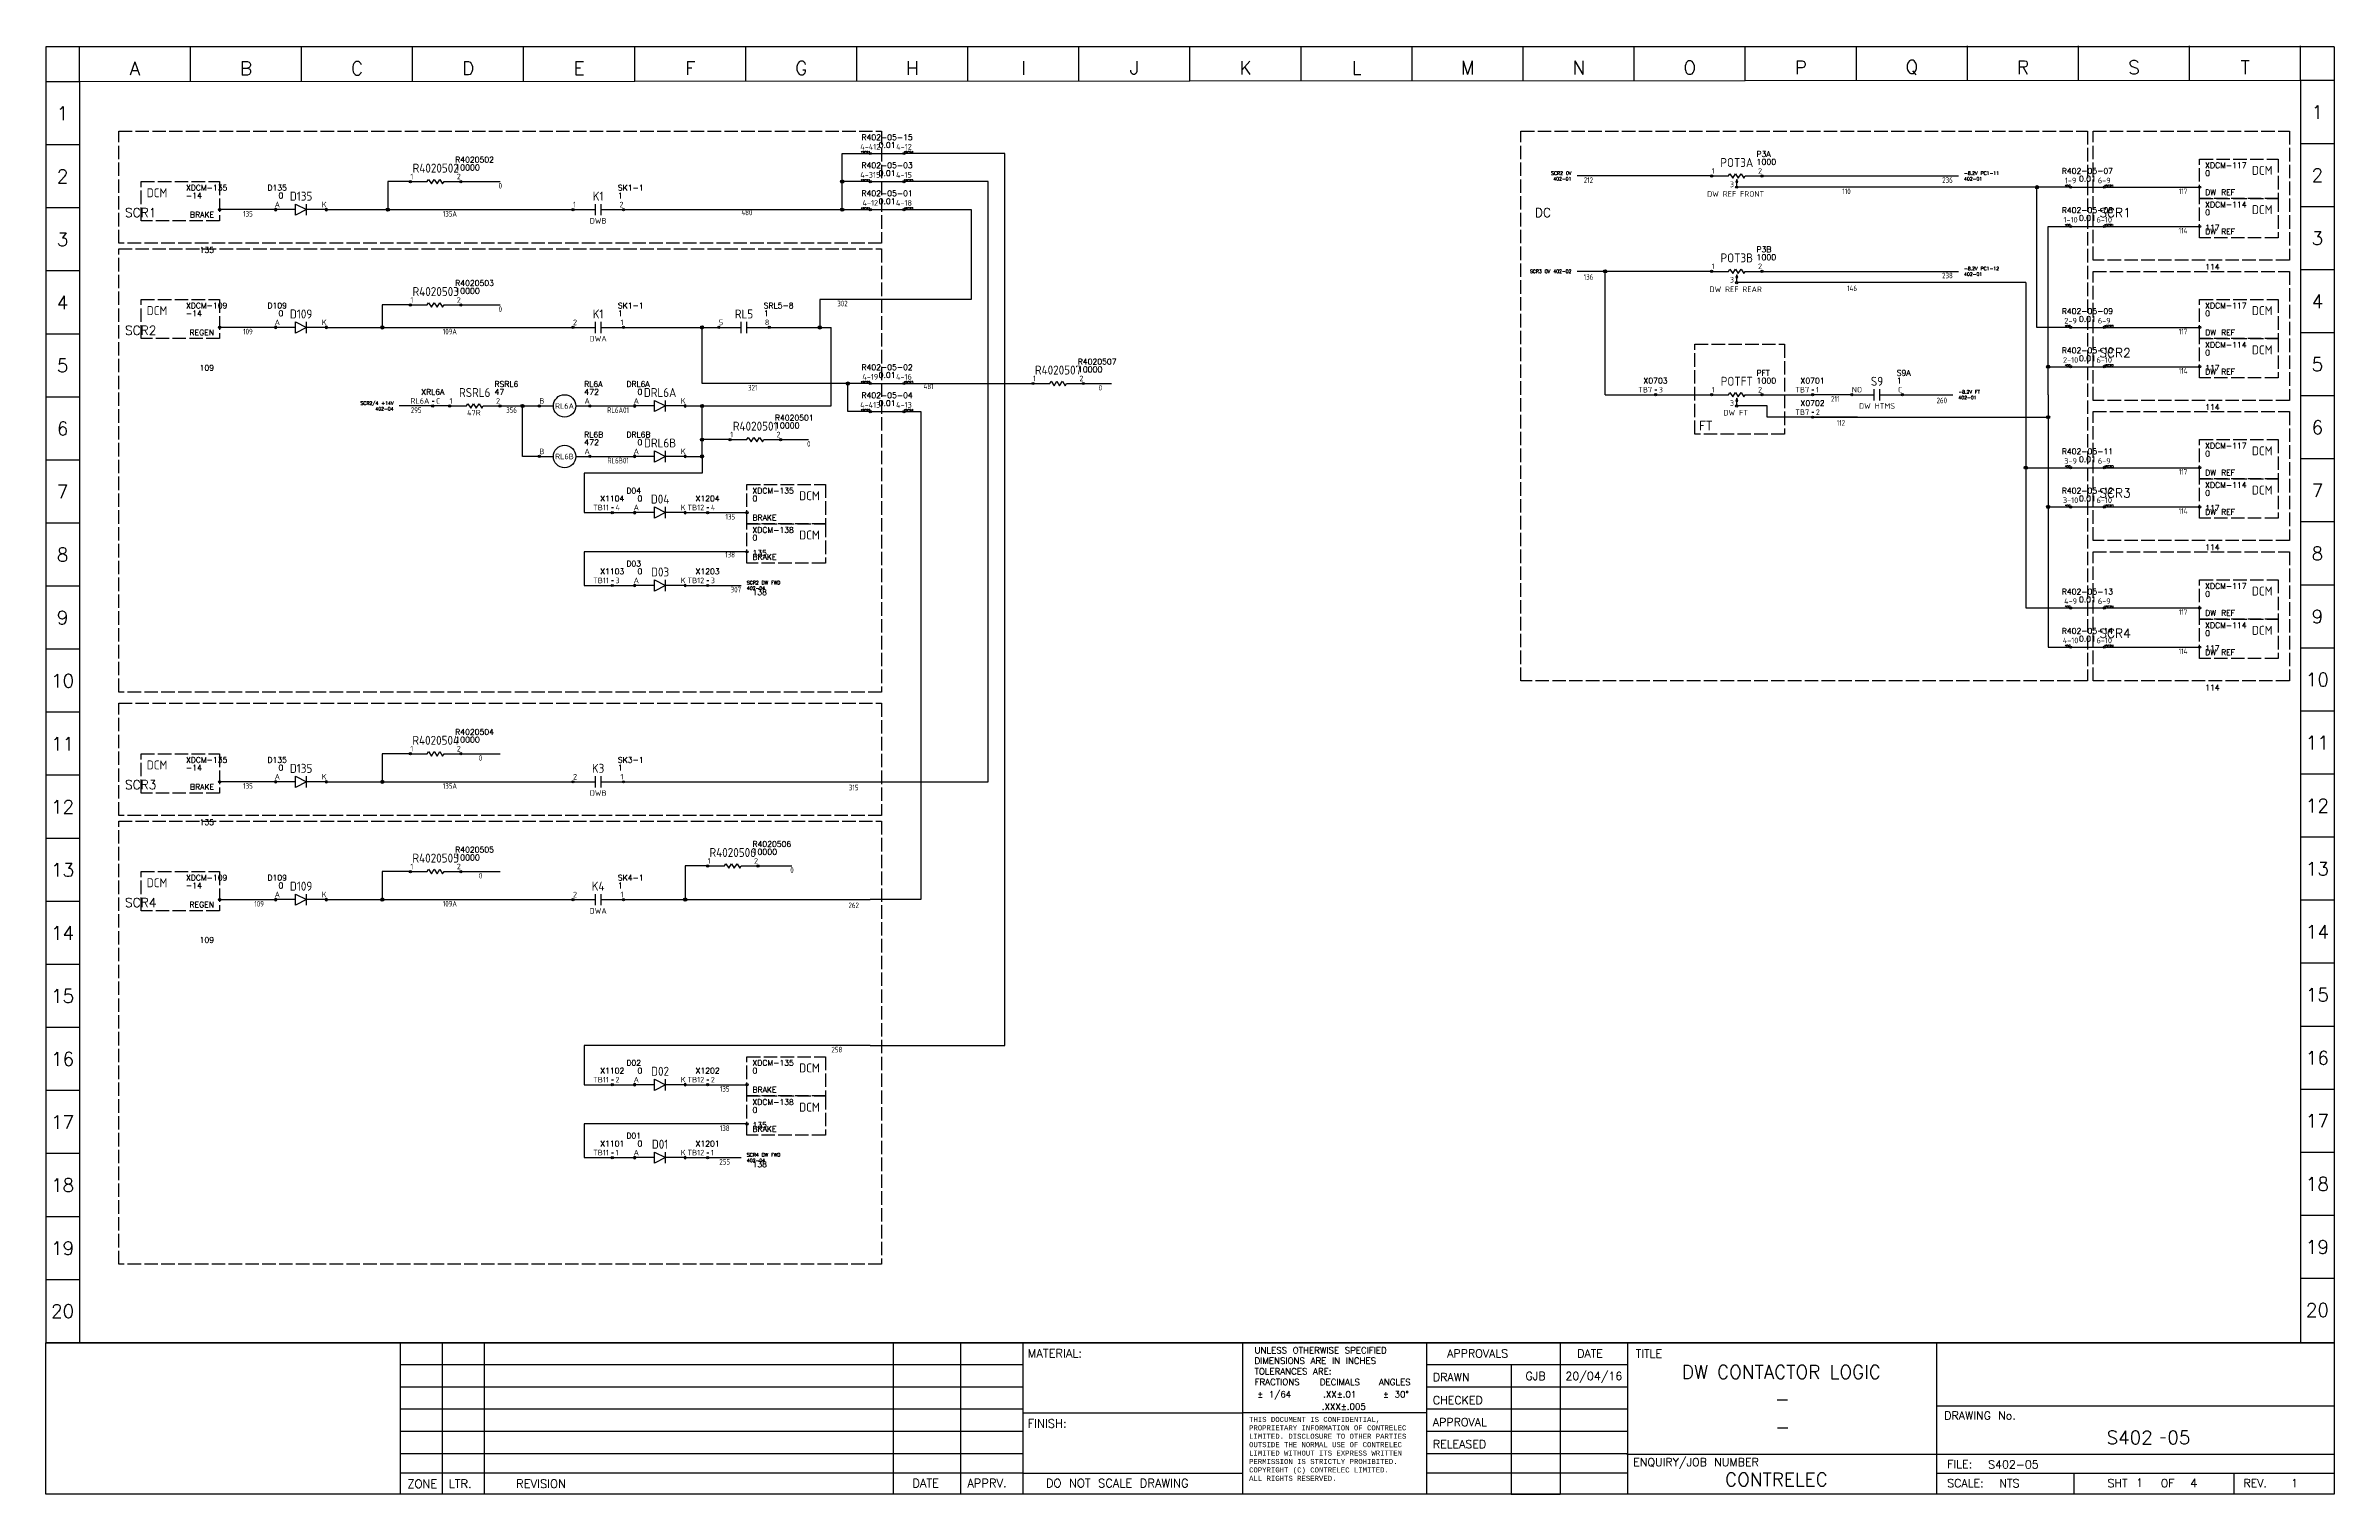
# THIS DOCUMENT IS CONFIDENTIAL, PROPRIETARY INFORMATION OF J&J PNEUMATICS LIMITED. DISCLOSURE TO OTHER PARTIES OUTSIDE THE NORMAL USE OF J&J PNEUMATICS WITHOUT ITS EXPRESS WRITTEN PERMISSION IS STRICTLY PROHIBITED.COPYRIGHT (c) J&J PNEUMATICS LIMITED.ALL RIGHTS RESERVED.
# Model space of a CAD drawing. Header units: millimetres. Extents: x 0 to 1020, y 0 to 646.
import ezdxf
from ezdxf.enums import TextEntityAlignment as Align

# ---------------------------------------------------------------- set-up
doc = ezdxf.new("R2010")
doc.units = ezdxf.units.MM
doc.header["$LTSCALE"] = 0.5
doc.linetypes.add('ACAD_ISO02W100', pattern=[15, 12, -3])
for name, color, linetype in [('LOCBOX', 7, 'ACAD_ISO02W100'), ('OUTLINE_0', 7, 'Continuous'), ('OUTLINE_GRID', 7, 'Continuous'), ('SYMS', 7, 'Continuous'), ('WIREFIXED', 7, 'Continuous'), ('WIRENO', 7, 'Continuous'), ('WIRES', 7, 'Continuous')]:
    doc.layers.add(name, color=color, linetype=linetype)
doc.layers.add('NETLIST', color=50, linetype='Continuous', plot=False)
doc.styles.add('MONOTXT', font='monotxt', dxfattribs={"height": 0.125})
doc.styles.get("Standard").update_dxf_attribs({"font": 'txt.shx', "bigfont": 'gbcbig.shx'})
doc.styles.add('WD', font='romans.shx', dxfattribs={"bigfont": 'gbcbig.shx'})
doc.styles.add('WD_IEC', font='isocp2.shx', dxfattribs={"width": 0.9, "height": 4})

# ---------------------------------------------------------------- blocks, each defined once
blk = doc.blocks.new('CONTRELEC 2016 BLOCK')
for p, q in [((131.63, 68.75), (131.63, 12.5)), ((147.26, 68.75), (147.26, 12.5)), ((162.88, 68.75), (162.88, 12.5)), ((314.74, 68.75), (314.74, 12.5)), ((339.74, 68.75), (339.74, 12.5)), ((362.88, 68.75), (362.88, 12.5)), ((444.47, 68.75), (444.47, 12.5)), ((512.88, 68.75), (512.88, 12.5)), ((562.5, 68.75), (562.5, 12.5)), ((587.5, 68.75), (587.5, 12.5)), ((702.25, 68.75), (702.25, 12.5)), ((362.88, 60.54), (131.63, 60.54)), ((587.5, 60.54), (512.88, 60.54)), ((544.24, 60.54), (544.24, 12.5)), ((362.88, 52.29), (131.63, 52.29)), ((587.5, 52.27), (512.88, 52.27)), ((362.88, 44.04), (131.63, 44.04)), ((362.88, 42.79), (444.47, 42.79)), ((444.47, 42.9), (513.01, 42.9)), ((587.5, 44.04), (512.88, 44.04)), ((702.25, 45.31), (850, 45.31)), ((362.88, 35.79), (131.63, 35.79)), ((587.5, 35.79), (512.88, 35.79)), ((362.88, 27.54), (131.63, 27.54)), ((587.5, 27.54), (512.88, 27.54)), ((587.24, 27.38), (850, 27.38)), ((362.88, 20.29), (131.63, 20.29)), ((362.88, 20.29), (444.47, 20.29)), ((587.5, 20.29), (512.88, 20.29)), ((702.25, 20.31), (850, 20.31)), ((753.23, 20.31), (753.23, 12.5)), ((812.7, 20.31), (812.7, 12.5))]:
    blk.add_line(p, q)
blk.add_lwpolyline([(0, 68.75), (850, 68.75), (850, 12.5), (0, 12.5)], close=True)
at = {"layer": 'OUTLINE_0', "linetype": 'Continuous'}
blk.add_line((544.24, 12.5), (562.5, 12.5), dxfattribs=at)
at = {"insert": (784.15, 34.85), "char_height": 2.5, "width": 3.4096, "attachment_point": 1}
blk.add_mtext('\\pi0.87148;-', dxfattribs=at)
at = {"layer": 'OUTLINE_0'}
for s, height, p in [('MATERIAL:', 3.125, (364.7, 63.28)), ('UNLESS OTHERWISE SPECIFIED', 2.35, (448.97, 64.79)), ('DIMENSIONS ARE IN INCHES', 2.35, (448.97, 60.88)), ('APPROVALS', 3, (520.53, 63.28)), ('DATE', 3, (568.82, 63.28)), ('TITLE', 3, (590.57, 63.19)), ('TOLERANCES ARE:', 2.35, (448.97, 56.96)), ('FRACTIONS', 2.35, (449.01, 53.04)), ('%%P 1/64', 2.35, (450.01, 48.43)), ('DECIMALS', 2.35, (473.22, 52.96)), ('ANGLES', 2.35, (495.17, 52.96)), ('DRAWN', 3, (515.21, 54.5)), ('.XXX%%P.005', 2.35, (473.98, 43.89)), ('.XX%%P.01', 2.35, (474.49, 48.43)), ('%%P 30%%D', 2.35, (496.69, 48.43)), ('CHECKED', 3, (515.21, 45.93)), ('DRAWING No.', 3, (705.14, 40.21)), ('FINISH:', 3.125, (364.7, 37.21)), ('APPROVAL', 3, (515.21, 37.77)), ('RELEASED', 3, (515.21, 29.61)), ('ENQUIRY/JOB NUMBER', 3, (589.63, 22.91)), ('ZONE', 3.125, (134.3, 14.8)), ('LTR.', 3.125, (149.63, 14.83)), ('REVISION', 3.125, (174.72, 14.83)), ('DATE', 3.125, (321.88, 15.05)), ('APPRV.', 3.125, (342.3, 15.05)), ('DO NOT SCALE DRAWING', 3.125, (371.49, 15.05)), ('SCALE:', 3, (706.25, 15.11)), ('FILE:', 3, (706.25, 22.18)), ('SHT    OF', 3, (765.79, 15.11))]:
    blk.add_text(s, height=height, dxfattribs=at).set_placement(p)
at = {"layer": 'OUTLINE_0', "style": 'WD'}
blk.add_text('REV.', height=3, dxfattribs=at).set_placement((816.29, 15.11))
at = {"layer": 'OUTLINE_0', "insert": (446.94, 41.22), "char_height": 1.875, "width": 63.19, "attachment_point": 1, "style": 'MONOTXT'}
blk.add_mtext('THIS DOCUMENT IS CONFIDENTIAL, PROPRIETARY INFORMATION OF CONTRELEC LIMITED. DISCLOSURE TO OTHER PARTIES OUTSIDE THE NORMAL USE OF CONTRELEC LIMITED WITHOUT ITS EXPRESS WRITTEN PERMISSION IS STRICTLY PROHIBITED. COPYRIGHT (C) CONTRELEC LIMITED.^JALL RIGHTS RESERVED.', dxfattribs=at)
at = {"layer": 'OUTLINE_0', "style": 'WD'}
for tag, height, p in [('DWGDESC1', 5, (644.66, 57.89)), ('EDBY', 3, (553.37, 56.41)), ('EDDATE', 3, (575, 56.41)), ('CKBY', 3, (553.37, 48.16)), ('CKDATE', 3, (575, 48.16)), ('DWGDESC2', 5, (645.03, 47.96)), ('DWGDESC3', 5, (645.15, 37.57)), ('PROJDESC', 5, (642.81, 17.97)), ('REVISION', 3, (835.28, 16.64))]:
    blk.add_attdef(tag, text='', height=height, dxfattribs=at).set_placement(p, align=Align.MIDDLE_CENTER)
blk.add_attdef('DWGNO', text='', height=5, dxfattribs=at).set_placement((782.6, 33.58), align=Align.MIDDLE_RIGHT)
blk.add_attdef('SHEETNO', text='', height=5, dxfattribs=at).set_placement((788, 33.58), align=Align.MIDDLE_LEFT)
at = {"layer": 'OUTLINE_0', "style": 'WD', "flags": 1}
blk.add_attdef('WD_TB', (567.05, 15.25), '', height=3, dxfattribs=at)
at = {"layer": 'OUTLINE_0', "style": 'WD'}
for tag, p, height in [('FILENAME', (721.45, 22.05), 3), ('SCALE', (725.62, 15.05), 3), ('SH', (776.35, 15.29), 3), ('NSH', (796.5, 15.11), 3.12)]:
    blk.add_attdef(tag, p, '', height=height, dxfattribs=at)
blk = doc.blocks.new('2010 Grid')
at = {"layer": 'OUTLINE_GRID'}
for p, q in [((0, 481.25), (0, 0)), ((850, 481.25), (0, 481.25)), ((12.5, 468.31), (12.5, 481.25)), ((53.75, 468.33), (53.75, 481.27)), ((95, 468.35), (95, 481.29)), ((136.25, 468.37), (136.25, 481.32)), ((177.5, 468.39), (177.5, 481.34)), ((218.75, 468.41), (218.75, 481.36)), ((260, 468.44), (260, 481.38)), ((301.25, 468.46), (301.25, 481.4)), ((342.5, 468.48), (342.5, 481.43)), ((383.75, 468.5), (383.75, 481.45)), ((425, 468.52), (425, 481.47)), ((466.25, 468.55), (466.25, 481.49)), ((507.5, 468.57), (507.5, 481.51)), ((548.75, 468.59), (548.75, 481.53)), ((590, 468.61), (590, 481.56)), ((631.25, 468.63), (631.25, 481.58)), ((672.5, 468.66), (672.5, 481.6)), ((713.75, 468.68), (713.75, 481.62)), ((755, 468.7), (755, 481.64)), ((796.25, 468.72), (796.25, 481.67)), ((837.5, 468.74), (837.5, 481.69)), ((850, 481.25), (850, 0)), ((12.5, 468.31), (0, 468.31)), ((837.5, 468.74), (12.5, 468.31)), ((12.5, 468.31), (12.5, 0)), ((837.5, 468.74), (837.5, 0)), ((850, 468.74), (837.5, 468.74)), ((12.5, 444.89), (0, 444.89)), ((850, 445.33), (837.5, 445.33)), ((12.5, 421.47), (0, 421.47)), ((850, 421.91), (837.5, 421.91)), ((12.5, 398.06), (0, 398.06)), ((850, 398.5), (837.5, 398.5)), ((12.5, 374.64), (0, 374.64)), ((850, 375.08), (837.5, 375.08)), ((12.5, 351.23), (0, 351.23)), ((850, 351.67), (837.5, 351.67)), ((12.5, 327.81), (0, 327.81)), ((850, 328.25), (837.5, 328.25)), ((12.5, 304.4), (0, 304.4)), ((850, 304.84), (837.5, 304.84)), ((12.5, 280.98), (0, 280.98)), ((850, 281.42), (837.5, 281.42)), ((12.5, 257.57), (0, 257.57)), ((850, 258.01), (837.5, 258.01)), ((12.5, 234.15), (0, 234.15)), ((850, 234.59), (837.5, 234.59)), ((12.5, 210.74), (0, 210.74)), ((850, 211.18), (837.5, 211.18)), ((12.5, 187.32), (0, 187.32)), ((850, 187.76), (837.5, 187.76)), ((12.5, 163.91), (0, 163.91)), ((850, 164.35), (837.5, 164.35)), ((12.5, 140.49), (0, 140.49)), ((850, 140.93), (837.5, 140.93)), ((12.5, 117.08), (0, 117.08)), ((850, 117.51), (837.5, 117.51)), ((12.5, 93.66), (0, 93.66)), ((850, 94.1), (837.5, 94.1)), ((12.5, 70.25), (0, 70.25)), ((850, 70.68), (837.5, 70.68)), ((12.5, 46.83), (0, 46.83)), ((850, 47.27), (837.5, 47.27)), ((12.5, 23.42), (0, 23.42)), ((850, 23.85), (837.5, 23.85)), ((850, 0), (0, 0))]:
    blk.add_line(p, q, dxfattribs=at)
at = {"layer": 'OUTLINE_GRID', "char_height": 5, "width": 17.7556, "attachment_point": 5}
for s, insert in [('L', (486.88, 473.52)), ('M', (528.12, 473.54)), ('N', (569.38, 473.56)), ('O', (610.62, 473.59)), ('P', (651.88, 473.61)), ('Q', (693.12, 473.63)), ('R', (734.38, 473.65)), ('S', (775.62, 473.67)), ('T', (816.88, 473.69)), ('A', (33.12, 473.28)), ('B', (74.38, 473.3)), ('C', (115.62, 473.32)), ('D', (156.88, 473.34)), ('E', (198.12, 473.37)), ('F', (239.38, 473.39)), ('G', (280.62, 473.41)), ('H', (321.88, 473.43)), ('I', (363.12, 473.45)), ('J', (404.37, 473.48)), ('K', (445.62, 473.5)), ('1', (6.25, 456.6)), ('1', (843.75, 457.04)), ('2', (6.25, 433.18)), ('2', (843.75, 433.62)), ('3', (6.25, 409.77)), ('3', (843.75, 410.21)), ('4', (6.25, 386.35)), ('4', (843.75, 386.79)), ('5', (843.75, 363.37)), ('5', (6.25, 362.94)), ('6', (6.25, 339.52)), ('6', (843.75, 339.96)), ('7', (6.25, 316.11)), ('7', (843.75, 316.54)), ('8', (6.25, 292.69)), ('8', (843.75, 293.13)), ('9', (843.75, 269.71)), ('9', (6.25, 269.28)), ('10', (6.25, 245.86)), ('10', (843.75, 246.3)), ('11', (6.25, 222.44)), ('11', (843.75, 222.88)), ('12', (6.25, 199.03)), ('12', (843.75, 199.47)), ('13', (843.75, 176.05)), ('13', (6.25, 175.61)), ('14', (6.25, 152.2)), ('14', (843.75, 152.64)), ('15', (6.25, 128.78)), ('15', (843.75, 129.22)), ('16', (6.25, 105.37)), ('16', (843.75, 105.81)), ('17', (6.25, 81.95)), ('17', (843.75, 82.39)), ('18', (6.25, 58.54)), ('18', (843.75, 58.98)), ('19', (6.25, 35.12)), ('19', (843.75, 35.56)), ('20', (6.25, 11.71)), ('20', (843.75, 12.15))]:
    blk.add_mtext(s, dxfattribs=dict(at, insert=insert))
blk = doc.blocks.new('DCM-1')
at = {"linetype": 'ACAD_ISO02W100'}
blk.add_lwpolyline([(-35, 12.5), (0, 12.5), (0, -5), (-35, -5)], close=True, dxfattribs=at)
blk.add_circle((0, 0), 0.5)
at = {"style": 'WD_IEC'}
for tag, height, flags, p in [('LOC', 4, 1, (-32.5, 14.5)), ('DESC1', 3, 9, (-32.5, 2.5))]:
    blk.add_attdef(tag, text='', height=height, dxfattribs=dict(at, flags=flags)).set_placement(p, align=Align.MIDDLE_LEFT)
blk.add_attdef('TAG1', text='', height=4, dxfattribs=at).set_placement((-32.5, 7.5), align=Align.MIDDLE_LEFT)
at = {"style": 'WD_IEC', "flags": 1}
blk.add_attdef('X1TERM01', (0, 0), '', height=0.5, dxfattribs=at)
blk.add_attdef('TERMDESC01', text='', height=2.5).set_placement((-2.5, -1), align=Align.TOP_RIGHT)
blk.add_attdef('TERM01', text='', height=2.5).set_placement((-2.5, -20), align=Align.BOTTOM_RIGHT)
at = {"layer": 'NETLIST'}
for tag, p in [('NETTAG', (-15, 8.5)), ('NETVALUE', (-15, 5))]:
    blk.add_attdef(tag, p, '', height=2.5, dxfattribs=at)
blk = doc.blocks.new('DIODE-L')
for p, q in [((-22.5, 0), (-13.75, 0)), ((-13.75, -2.5), (-13.75, 2.5)), ((-8.75, 2.5), (-13.75, 0)), ((-13.75, 0), (-8.75, -2.5)), ((-8.75, -2.5), (-8.75, 2.5)), ((-8.75, 0), (0, 0))]:
    blk.add_line(p, q)
for centre in [(-22.5, 0), (0, 0)]:
    blk.add_circle(centre, 0.5)
at = {"style": 'WD_IEC', "flags": 1}
blk.add_attdef('LOC', text='', height=4, dxfattribs=at).set_placement((-11.25, 11), align=Align.MIDDLE_CENTER)
at = {"style": 'WD_IEC'}
for tag, p, height, flags in [('X4TERM01', (-22.5, 0), 0.64, 1), ('TERM01', (-22.5, 1), 2.5, 8), ('X1TERM02', (0, 0), 0.64, 1)]:
    blk.add_attdef(tag, p, '', height=height, dxfattribs=dict(at, flags=flags))
for tag, height, p in [('TAG1', 4, (-11.25, 6)), ('DESC1', 2.5, (-11.25, -5))]:
    blk.add_attdef(tag, text='', height=height, dxfattribs=at).set_placement(p, align=Align.MIDDLE_CENTER)
at = {"style": 'WD_IEC', "flags": 8}
blk.add_attdef('TERM02', text='', height=2.5, dxfattribs=at).set_placement((0, 1), align=Align.RIGHT)
at = {"layer": 'NETLIST'}
for tag, p, height in [('NETTAG', (-2.5, 8.5), 2.5), ('NETVALUE', (-2.5, 5), 2.56)]:
    blk.add_attdef(tag, p, '', height=height, dxfattribs=at)
blk = doc.blocks.new('INTERCONNECT-H1')
blk.add_line((-2.5, 0), (12.5, 0))
for centre in [(-2.5, 0), (12.5, 0)]:
    blk.add_circle(centre, 0.5)
at = {"style": 'WD_IEC', "flags": 1}
for tag, height, p in [('LOC', 4, (5, 10)), ('TAG1', 4, (-2.4, 3.2)), ('DESC1', 2.5, (5, -2.5))]:
    blk.add_attdef(tag, text='', height=height, dxfattribs=at).set_placement(p, align=Align.MIDDLE_CENTER)
at = {"style": 'WD_IEC', "flags": 8}
for tag, p in [('TERM01', (-2.5, 1)), ('TERM02', (12.5, 1))]:
    blk.add_attdef(tag, text='', height=2.5, dxfattribs=at).set_placement(p, align=Align.BOTTOM_CENTER)
at = {"style": 'WD_IEC', "flags": 1}
blk.add_attdef('X4TERM01', (-2.5, 0), '', height=0.5, dxfattribs=at)
blk.add_attdef('X1TERM02', text='', height=0.5, dxfattribs=at).set_placement((12.5, 0), align=Align.RIGHT)
at = {"layer": 'NETLIST'}
blk.add_attdef('X4TERMDESC01', text='', height=1, dxfattribs=at).set_placement((-2.5, 0), align=Align.RIGHT)
for tag, p in [('NETVALUE', (5, 2.5)), ('NETTAG', (5, 6))]:
    blk.add_attdef(tag, text='', height=2.5, dxfattribs=at).set_placement(p, align=Align.CENTER)
blk.add_attdef('X1TERMDESC02', (12.5, 0), '', height=1, dxfattribs=at)
blk = doc.blocks.new('WD_WNH2')
at = {"linetype": 'Continuous', "style": 'WD_IEC', "width": 0.8}
blk.add_attdef('WIRENO', text='', height=2.5, dxfattribs=at).set_placement((0, 0), align=Align.TOP_CENTER)
at = {"style": 'WD_IEC', "flags": 1}
for tag, p in [('W01USER', (0, -1.1)), ('W02USER', (0, -1.2)), ('W03USER', (0, -1.3)), ('W04USER', (0, -1.5)), ('W05USER', (0, -1.6)), ('W06USER', (0, -1.7)), ('W07USER', (0, -1.8)), ('W08USER', (0, -2)), ('W09USER', (0, -2.1)), ('W10USER', (0, -2.2))]:
    blk.add_attdef(tag, text='', height=0.08, dxfattribs=at).set_placement(p, align=Align.CENTER)
blk = doc.blocks.new('CONTACT-NO')
for p, q in [((2.5, 0), (12.5, 0)), ((12.5, -2.5), (12.5, 2.5)), ((15, -2.5), (15, 2.5)), ((15, 0), (25, 0))]:
    blk.add_line(p, q)
for centre in [(2.5, 0), (25, 0)]:
    blk.add_circle(centre, 0.5)
at = {"style": 'WD_IEC', "flags": 1}
blk.add_attdef('LOC', text='', height=4, dxfattribs=at).set_placement((13.75, 11), align=Align.MIDDLE_CENTER)
at = {"style": 'WD_IEC'}
for tag, p, height, flags in [('X4TERM01', (2.5, 0), 0.64, 1), ('TERM01', (2.5, 1), 2.5, 8), ('X1TERM02', (25, 0), 0.64, 1)]:
    blk.add_attdef(tag, p, '', height=height, dxfattribs=dict(at, flags=flags))
for tag, height, p in [('TAG1', 4, (13.75, 6)), ('DESC1', 2.5, (13.75, -5))]:
    blk.add_attdef(tag, text='', height=height, dxfattribs=at).set_placement(p, align=Align.MIDDLE_CENTER)
at = {"style": 'WD_IEC', "flags": 8}
blk.add_attdef('TERM02', text='', height=2.5, dxfattribs=at).set_placement((25, 1), align=Align.RIGHT)
at = {"layer": 'NETLIST'}
for tag, p, height in [('NETTAG', (22.5, 8.5), 2.5), ('NETVALUE', (22.5, 5), 2.56)]:
    blk.add_attdef(tag, p, '', height=height, dxfattribs=at)
blk = doc.blocks.new('WDDOT')
for radius in [0.72, 0.449, 0.223]:
    blk.add_circle((0, 0), radius)
blk = doc.blocks.new('CONTACTOR-H')
for p, q in [((0, 0), (6.25, 0)), ((16.25, 0), (22.5, 0))]:
    blk.add_line(p, q)
for centre, radius in [((0, 0), 0.5), ((11.25, 0), 5), ((22.5, 0), 0.5)]:
    blk.add_circle(centre, radius)
at = {"style": 'WD_IEC', "flags": 1}
blk.add_attdef('LOC', text='', height=4, dxfattribs=at).set_placement((11.25, 8.5), align=Align.MIDDLE_CENTER)
at = {"style": 'WD_IEC'}
for tag, p, height, flags in [('X4TERM01', (0, 0), 0.64, 1), ('TERM01', (0, 1), 2.5, 8), ('X1TERM02', (22.5, 0), 0.64, 1)]:
    blk.add_attdef(tag, p, '', height=height, dxfattribs=dict(at, flags=flags))
for tag, height, p in [('TAG1', 4, (11.25, 0)), ('DESC1', 2.5, (11.25, -7.5))]:
    blk.add_attdef(tag, text='', height=height, dxfattribs=at).set_placement(p, align=Align.MIDDLE_CENTER)
at = {"style": 'WD_IEC', "flags": 8}
blk.add_attdef('TERM02', text='', height=2.5, dxfattribs=at).set_placement((22.5, 1), align=Align.RIGHT)
at = {"layer": 'NETLIST'}
for tag, p, height in [('NETTAG', (20, 8.5), 2.5), ('NETVALUE', (20, 5), 2.56)]:
    blk.add_attdef(tag, p, '', height=height, dxfattribs=at)
blk = doc.blocks.new('RESISTOR-1')
for p, q in [((0, 0), (7.5, 0)), ((7.5, 0), (8.1, 1)), ((8.1, 1), (9.4, -1)), ((9.4, -1), (10.6, 1)), ((10.6, 1), (11.9, -1)), ((11.9, -1), (13.1, 1)), ((13.1, 1), (14.4, -1)), ((14.4, -1), (15, 0)), ((15, 0), (22.5, 0))]:
    blk.add_line(p, q)
for centre in [(0, 0), (22.5, 0)]:
    blk.add_circle(centre, 0.5)
at = {"style": 'WD_IEC', "flags": 1}
blk.add_attdef('LOC', text='', height=4, dxfattribs=at).set_placement((11.2, 11), align=Align.MIDDLE_CENTER)
at = {"style": 'WD_IEC'}
for tag, p, height, flags in [('X4TERM01', (0, 0), 0.64, 1), ('TERM01', (0, 1), 2.5, 8), ('X1TERM02', (22.5, 0), 0.64, 1)]:
    blk.add_attdef(tag, p, '', height=height, dxfattribs=dict(at, flags=flags))
for tag, height, p in [('TAG1', 4, (11.2, 6)), ('DESC1', 2.5, (10.8, -3))]:
    blk.add_attdef(tag, text='', height=height, dxfattribs=at).set_placement(p, align=Align.MIDDLE_CENTER)
at = {"style": 'WD_IEC', "flags": 8}
blk.add_attdef('TERM02', text='', height=2.5, dxfattribs=at).set_placement((22.5, 1), align=Align.RIGHT)
at = {"layer": 'NETLIST'}
for tag, p, height in [('NETTAG', (20, 8.5), 2.5), ('NETVALUE', (20, 5), 2.56)]:
    blk.add_attdef(tag, p, '', height=height, dxfattribs=at)
blk = doc.blocks.new('TBH-1')
blk.add_line((-0.3, 2.2), (0.6, 2.2))
blk.add_circle((0, 0), 0.5)
at = {"style": 'WD_IEC', "flags": 1}
blk.add_attdef('LOC', text='', height=4, dxfattribs=at).set_placement((-15, 7.5), align=Align.MIDDLE_LEFT)
at = {"style": 'WD_IEC'}
blk.add_attdef('TAG1', text='', height=2.5, dxfattribs=at).set_placement((-1.5, 1), align=Align.RIGHT)
at = {"style": 'WD_IEC', "flags": 1}
blk.add_attdef('X1TERM01', (0, 0), '', height=0.5, dxfattribs=at)
at = {"style": 'WD_IEC', "width": 0.9}
blk.add_attdef('TERM01', (1.5, 1), '', height=2.5, dxfattribs=at)
at = {"layer": 'NETLIST'}
for tag, p in [('NETVALUE', (0, -2.5)), ('NETTAG', (0, 5))]:
    blk.add_attdef(tag, text='', height=2.5, dxfattribs=at).set_placement(p, align=Align.CENTER)
blk = doc.blocks.new('DCM-2')
at = {"linetype": 'ACAD_ISO02W100'}
blk.add_lwpolyline([(0, 12.5), (35, 12.5), (35, -5), (0, -5)], close=True, dxfattribs=at)
blk.add_circle((0, 0), 0.5)
at = {"style": 'WD_IEC'}
for tag, height, flags, p in [('LOC', 4, 1, (32.5, 14.5)), ('DESC1', 3, 8, (32.5, 2.5))]:
    blk.add_attdef(tag, text='', height=height, dxfattribs=dict(at, flags=flags)).set_placement(p, align=Align.MIDDLE_RIGHT)
at = {"style": 'WD_IEC', "flags": 1}
blk.add_attdef('X4TERM01', (0, 0), '', height=0.5, dxfattribs=at)
at = {"style": 'WD_IEC'}
blk.add_attdef('TAG1', text='', height=4, dxfattribs=at).set_placement((32.5, 7.5), align=Align.MIDDLE_RIGHT)
blk.add_attdef('TERMDESC01', text='', height=2.5).set_placement((2.5, -1), align=Align.TOP_LEFT)
blk.add_attdef('TERM01', text='', height=2.5).set_placement((2.5, -20), align=Align.BOTTOM_LEFT)
at = {"layer": 'NETLIST'}
for tag, p in [('NETTAG', (2.5, 8.5)), ('NETVALUE', (2.5, 5))]:
    blk.add_attdef(tag, p, '', height=2.5, dxfattribs=at)
blk = doc.blocks.new('POT-1')
for p, q in [((0, 0), (7.5, 0)), ((7.5, 0), (8.1, 1)), ((8.1, 1), (9.4, -1)), ((9.4, -1), (10.6, 1)), ((10.6, 1), (11.9, -1)), ((11.9, -1), (13.1, 1)), ((13.1, 1), (14.4, -1)), ((14.4, -1), (15, 0)), ((15, 0), (22.5, 0)), ((11.2, -1.5), (10.8, -2.8)), ((10.8, -2.8), (11.7, -2.8)), ((11.7, -2.8), (11.2, -1.5)), ((11.2, -5), (11.2, -2.8))]:
    blk.add_line(p, q)
for centre in [(0, 0), (22.5, 0), (11.2, -5)]:
    blk.add_circle(centre, 0.5)
at = {"style": 'WD_IEC', "flags": 1}
blk.add_attdef('LOC', text='', height=4, dxfattribs=at).set_placement((11.2, 11), align=Align.MIDDLE_CENTER)
at = {"style": 'WD_IEC'}
for tag, p, height, flags in [('X4TERM01', (0, 0), 0.64, 1), ('TERM01', (0, 1), 2.5, 8), ('X1TERM02', (22.5, 0), 0.64, 1), ('X1TERM03', (11.2, -5), 0.64, 1)]:
    blk.add_attdef(tag, p, '', height=height, dxfattribs=dict(at, flags=flags))
for tag, height, p in [('TAG1', 4, (11.2, 6)), ('DESC1', 2.5, (10.8, -8))]:
    blk.add_attdef(tag, text='', height=height, dxfattribs=at).set_placement(p, align=Align.MIDDLE_CENTER)
at = {"style": 'WD_IEC', "flags": 8}
for tag, p in [('TERM02', (22.5, 1)), ('TERM03', (10, -5))]:
    blk.add_attdef(tag, text='', height=2.5, dxfattribs=at).set_placement(p, align=Align.RIGHT)
at = {"layer": 'NETLIST'}
for tag, p, height in [('NETTAG', (20, 8.5), 2.5), ('NETVALUE', (20, 5), 2.56)]:
    blk.add_attdef(tag, p, '', height=height, dxfattribs=at)

msp = doc.modelspace()

# ---------------------------------------------------------------- linework, layer by layer
at = {"layer": 'LOCBOX'}
for points in [[(32.5, 607.5), (372.5, 607.5), (372.5, 557.5), (32.5, 557.5)], [(657.5, 607.5), (910, 607.5), (910, 362.5), (657.5, 362.5)], [(912.5, 607.5), (1000, 607.5), (1000, 550), (912.5, 550)], [(32.5, 555), (372.5, 555), (372.5, 357.5), (32.5, 357.5)], [(912.5, 545), (1000, 545), (1000, 487.5), (912.5, 487.5)], [(735, 512.5), (775, 512.5), (775, 472.5), (735, 472.5)], [(912.5, 482.5), (1000, 482.5), (1000, 425), (912.5, 425)], [(912.5, 420), (1000, 420), (1000, 362.5), (912.5, 362.5)], [(32.5, 352.5), (372.5, 352.5), (372.5, 302.5), (32.5, 302.5)], [(32.5, 300), (372.5, 300), (372.5, 102.5), (32.5, 102.5)]]:
    msp.add_lwpolyline(points, close=True, dxfattribs=at)
at = {"layer": 'WIRES'}
for p, q in [((355, 572.5), (355, 597.5)), ((355, 597.5), (367.5, 597.5)), ((427.5, 597.5), (382.5, 597.5)), ((427.5, 200), (427.5, 597.5)), ((162.5, 585), (152.5, 585)), ((152.5, 585), (152.5, 572.5)), ((185, 585), (202.5, 585)), ((367.5, 585), (355, 585)), ((420, 585), (382.5, 585)), ((420, 317.5), (420, 585)), ((742.5, 587.5), (682.5, 587.5)), ((902.5, 582.5), (753.7, 582.5)), ((765, 587.5), (852.5, 587.5)), ((887.5, 520), (887.5, 582.5)), ((917.5, 582.5), (960, 582.5)), ((102.5, 572.5), (77.5, 572.5)), ((125, 572.5), (235, 572.5)), ((257.5, 572.5), (367.5, 572.5)), ((382.5, 572.5), (412.5, 572.5)), ((412.5, 572.5), (412.5, 570)), ((412.5, 570), (412.5, 537.5)), ((892.5, 502.5), (892.5, 565)), ((892.5, 565), (902.5, 565)), ((917.5, 565), (960, 565)), ((695, 545), (682.5, 545)), ((742.5, 545), (695, 545)), ((695, 490), (695, 545)), ((765, 545), (852.5, 545)), ((367.5, 532.5), (345, 532.5)), ((345, 532.5), (345, 520)), ((412.5, 532.5), (367.5, 532.5)), ((412.5, 537.5), (412.5, 532.5)), ((882.5, 540), (753.7, 540)), ((882.5, 540), (882.5, 457.5)), ((162.5, 530), (150, 530)), ((150, 530), (150, 520)), ((185, 530), (202.5, 530)), ((102.5, 520), (77.5, 520)), ((125, 520), (235, 520)), ((257.5, 520), (300, 520)), ((292.5, 495), (292.5, 520)), ((322.5, 520), (350, 520)), ((350, 485), (350, 520)), ((902.5, 520), (887.5, 520)), ((917.5, 520), (960, 520)), ((892.5, 490), (892.5, 502.5)), ((892.5, 502.5), (902.5, 502.5)), ((917.5, 502.5), (960, 502.5)), ((367.5, 495), (292.5, 495)), ((357.5, 482.5), (357.5, 495)), ((382.5, 495), (440, 495)), ((462.5, 495), (475, 495)), ((695, 490), (717.5, 490)), ((717.5, 490), (742.5, 490)), ((765, 490), (787.5, 490)), ((805, 490), (787.5, 490)), ((827.5, 490), (850, 490)), ((892.5, 490), (892.5, 440)), ((172.5, 485), (157.5, 485)), ((180, 485), (172.5, 485)), ((202.5, 485), (220, 485)), ((212.5, 462.5), (212.5, 485)), ((242.5, 485), (262.5, 485)), ((285, 485), (350, 485)), ((292.5, 462.5), (292.5, 485)), ((367.5, 482.5), (357.5, 482.5)), ((382.5, 482.5), (390, 482.5)), ((390, 482.5), (390, 265)), ((767.2, 485.1), (753.7, 485.1)), ((767.2, 480), (767.2, 485.1)), ((787.5, 480), (767.2, 480)), ((787.5, 480), (892.5, 480)), ((807.5, 480), (787.5, 480)), ((305, 470), (292.5, 470)), ((327.5, 470), (340, 470)), ((220, 462.5), (212.5, 462.5)), ((242.5, 462.5), (262.5, 462.5)), ((285, 462.5), (292.5, 462.5)), ((292.5, 462.5), (292.5, 455)), ((292.5, 455), (240, 455)), ((240, 455), (240, 437.5)), ((882.5, 457.5), (902.5, 457.5)), ((882.5, 457.5), (882.5, 395)), ((917.5, 457.5), (960, 457.5)), ((892.5, 440), (902.5, 440)), ((892.5, 440), (892.5, 377.5)), ((917.5, 440), (960, 440)), ((240, 437.5), (252.5, 437.5)), ((252.5, 437.5), (262.5, 437.5)), ((285, 437.5), (295, 437.5)), ((295, 437.5), (312.5, 437.5)), ((312.5, 420), (240, 420)), ((240, 420), (240, 405)), ((240, 405), (252.5, 405)), ((252.5, 405), (262.5, 405)), ((285, 405), (295, 405)), ((295, 405), (310, 405)), ((882.5, 395), (902.5, 395)), ((917.5, 395), (960, 395)), ((892.5, 377.5), (902.5, 377.5)), ((917.5, 377.5), (960, 377.5)), ((162.5, 330), (150, 330)), ((150, 330), (150, 317.5)), ((185, 330), (202.5, 330)), ((102.5, 317.5), (77.5, 317.5)), ((125, 317.5), (235, 317.5)), ((257.5, 317.5), (367.5, 317.5)), ((367.5, 317.5), (420, 317.5)), ((162.5, 277.5), (150, 277.5)), ((150, 277.5), (150, 265)), ((185, 277.5), (202.5, 277.5)), ((295, 280), (285, 280)), ((285, 280), (285, 265)), ((317.5, 280), (332.5, 280)), ((77.5, 265), (102.5, 265)), ((125, 265), (235, 265)), ((257.5, 265), (367.5, 265)), ((390, 265), (367.5, 265)), ((367.5, 200), (240, 200)), ((240, 200), (240, 182.5)), ((367.5, 200), (427.5, 200)), ((240, 182.5), (252.5, 182.5)), ((252.5, 182.5), (262.5, 182.5)), ((285, 182.5), (295, 182.5)), ((295, 182.5), (312.5, 182.5)), ((312.5, 165), (240, 165)), ((240, 165), (240, 150)), ((240, 150), (252.5, 150)), ((252.5, 150), (262.5, 150)), ((285, 150), (295, 150)), ((295, 150), (310, 150))]:
    msp.add_line(p, q, dxfattribs=at)

# ---------------------------------------------------------------- block references
at = {"xscale": 1.2, "yscale": 1.2, "zscale": 1.2}
msp.add_blockref('2010 Grid', (0, 67.5), dxfattribs=at)
ref = msp.add_blockref('INTERCONNECT-H1', (370, 597.5))
ref.add_attrib('TERM02', '4-12', dxfattribs={"height": 2.5, "style": 'WD_IEC'}).set_placement((382.5, 598.5), align=Align.BOTTOM_CENTER)
ref.add_attrib('TERM01', '4-412', dxfattribs={"height": 2.5, "style": 'WD_IEC'}).set_placement((367.5, 598.5), align=Align.BOTTOM_CENTER)
ref.add_attrib('NETVALUE', '0.01', dxfattribs={"layer": 'NETLIST', "height": 2.5}).set_placement((375, 600), align=Align.CENTER)
ref.add_attrib('NETTAG', 'R402-05-15', dxfattribs={"layer": 'NETLIST', "height": 2.5}).set_placement((375, 603.5), align=Align.CENTER)
ref.add_attrib('X4TERMDESC01', '*SCR1', dxfattribs={"layer": 'NETLIST', "height": 1}).set_placement((367.5, 597.5), align=Align.RIGHT)
ref.add_attrib('X1TERMDESC02', '*SCR4', (382.5, 597.5), dxfattribs={"layer": 'NETLIST', "height": 1})
ref = msp.add_blockref('RESISTOR-1', (162.5, 585))
ref.add_attrib('NETTAG', 'R4020502', (182.5, 593.5), dxfattribs={"layer": 'NETLIST', "height": 2.5})
ref.add_attrib('NETVALUE', '10000', (182.5, 590), dxfattribs={"layer": 'NETLIST', "height": 2.56})
ref.add_attrib('TAG1', 'R4020502', dxfattribs={"height": 4, "style": 'WD_IEC'}).set_placement((173.8, 591), align=Align.MIDDLE_CENTER)
ref.add_attrib('TERM01', '1', (162.5, 586), dxfattribs={"height": 2.5, "style": 'WD_IEC'})
ref.add_attrib('TERM02', '2', dxfattribs={"height": 2.5, "style": 'WD_IEC'}).set_placement((185, 586), align=Align.RIGHT)
ref = msp.add_blockref('INTERCONNECT-H1', (370, 585))
ref.add_attrib('TERM02', '4-15', dxfattribs={"height": 2.5, "style": 'WD_IEC'}).set_placement((382.5, 586), align=Align.BOTTOM_CENTER)
ref.add_attrib('TERM01', '4-315', dxfattribs={"height": 2.5, "style": 'WD_IEC'}).set_placement((367.5, 586), align=Align.BOTTOM_CENTER)
ref.add_attrib('NETVALUE', '0.01', dxfattribs={"layer": 'NETLIST', "height": 2.5}).set_placement((375, 587.5), align=Align.CENTER)
ref.add_attrib('NETTAG', 'R402-05-03', dxfattribs={"layer": 'NETLIST', "height": 2.5}).set_placement((375, 591), align=Align.CENTER)
ref.add_attrib('X4TERMDESC01', '*SCR1', dxfattribs={"layer": 'NETLIST', "height": 1}).set_placement((367.5, 585), align=Align.RIGHT)
ref.add_attrib('X1TERMDESC02', '*SCR3', (382.5, 585), dxfattribs={"layer": 'NETLIST', "height": 1})
ref = msp.add_blockref('POT-1', (742.5, 587.5))
ref.add_attrib('TERM03', '3', dxfattribs={"height": 2.5, "style": 'WD_IEC'}).set_placement((752.5, 582.5), align=Align.RIGHT)
ref.add_attrib('TERM02', '2', dxfattribs={"height": 2.5, "style": 'WD_IEC'}).set_placement((765, 588.5), align=Align.RIGHT)
ref.add_attrib('TERM01', '1', (742.5, 588.5), dxfattribs={"height": 2.5, "style": 'WD_IEC'})
ref.add_attrib('DESC1', 'DW REF FRONT', dxfattribs={"height": 2.5, "style": 'WD_IEC'}).set_placement((753.2, 579.5), align=Align.MIDDLE_CENTER)
ref.add_attrib('TAG1', 'POT3A', dxfattribs={"height": 4, "style": 'WD_IEC'}).set_placement((753.7, 593.5), align=Align.MIDDLE_CENTER)
ref.add_attrib('NETVALUE', '1000', (762.5, 592.5), dxfattribs={"layer": 'NETLIST', "height": 2.56})
ref.add_attrib('NETTAG', 'P3A', (762.5, 596), dxfattribs={"layer": 'NETLIST', "height": 2.5})
for name, p, values in [('DCM-2', (960, 582.5), {'TERMDESC01': 'DW REF', 'TAG1': 'DCM', 'TERM01': '117', 'NETTAG': 'XDCM-117', 'NETVALUE': '0'}), ('DCM-1', (77.5, 572.5), {'NETVALUE': '-14', 'NETTAG': 'XDCM-135', 'TERM01': '135', 'TAG1': 'DCM', 'TERMDESC01': 'BRAKE'}), ('DCM-2', (960, 565), {'TERMDESC01': 'DW REF', 'TAG1': 'DCM', 'TERM01': '114', 'NETTAG': 'XDCM-114', 'NETVALUE': '0'}), ('DCM-1', (77.5, 520), {'NETVALUE': '-14', 'NETTAG': 'XDCM-109', 'TERM01': '109', 'TAG1': 'DCM', 'TERMDESC01': 'REGEN'}), ('DCM-2', (960, 520), {'TERMDESC01': 'DW REF', 'TAG1': 'DCM', 'TERM01': '117', 'NETTAG': 'XDCM-117', 'NETVALUE': '0'}), ('DCM-2', (960, 502.5), {'TERMDESC01': 'DW REF', 'TAG1': 'DCM', 'TERM01': '114', 'NETTAG': 'XDCM-114', 'NETVALUE': '0'}), ('TBH-1', (172.5, 485), {'TAG1': 'RL6A', 'TERM01': 'C', 'NETTAG': 'XRL6A'}), ('TBH-1', (717.5, 490), {'TAG1': 'TB7', 'TERM01': '3', 'NETTAG': 'X0703'}), ('TBH-1', (787.5, 490), {'TAG1': 'TB7', 'TERM01': '1', 'NETTAG': 'X0701'}), ('TBH-1', (787.5, 480), {'TAG1': 'TB7', 'TERM01': '2', 'NETTAG': 'X0702'}), ('DCM-2', (960, 457.5), {'TERMDESC01': 'DW REF', 'TAG1': 'DCM', 'TERM01': '117', 'NETTAG': 'XDCM-117', 'NETVALUE': '0'}), ('DCM-2', (312.5, 437.5), {'TERMDESC01': 'BRAKE', 'TAG1': 'DCM', 'TERM01': '135', 'NETTAG': 'XDCM-135', 'NETVALUE': '0'}), ('DCM-2', (960, 440), {'TERMDESC01': 'DW REF', 'TAG1': 'DCM', 'TERM01': '114', 'NETTAG': 'XDCM-114', 'NETVALUE': '0'}), ('TBH-1', (252.5, 437.5), {'TAG1': 'TB11', 'TERM01': '4', 'NETTAG': 'X1104'}), ('TBH-1', (295, 437.5), {'TAG1': 'TB12', 'TERM01': '4', 'NETTAG': 'X1204'}), ('DCM-2', (312.5, 420), {'TERMDESC01': 'BRAKE', 'TAG1': 'DCM', 'TERM01': '138', 'NETTAG': 'XDCM-138', 'NETVALUE': '0'}), ('TBH-1', (252.5, 405), {'TAG1': 'TB11', 'TERM01': '3', 'NETTAG': 'X1103'}), ('TBH-1', (295, 405), {'TAG1': 'TB12', 'TERM01': '3', 'NETTAG': 'X1203'}), ('DCM-2', (960, 395), {'TERMDESC01': 'DW REF', 'TAG1': 'DCM', 'TERM01': '117', 'NETTAG': 'XDCM-117', 'NETVALUE': '0'}), ('DCM-2', (960, 377.5), {'TERMDESC01': 'DW REF', 'TAG1': 'DCM', 'TERM01': '114', 'NETTAG': 'XDCM-114', 'NETVALUE': '0'}), ('DCM-1', (77.5, 317.5), {'NETVALUE': '-14', 'NETTAG': 'XDCM-135', 'TERM01': '135', 'TAG1': 'DCM', 'TERMDESC01': 'BRAKE'}), ('DCM-1', (77.5, 265), {'NETVALUE': '-14', 'NETTAG': 'XDCM-109', 'TERM01': '109', 'TAG1': 'DCM', 'TERMDESC01': 'REGEN'}), ('DCM-2', (312.5, 182.5), {'TERMDESC01': 'BRAKE', 'TAG1': 'DCM', 'TERM01': '135', 'NETTAG': 'XDCM-135', 'NETVALUE': '0'}), ('TBH-1', (252.5, 182.5), {'TAG1': 'TB11', 'TERM01': '2', 'NETTAG': 'X1102'}), ('TBH-1', (295, 182.5), {'TAG1': 'TB12', 'TERM01': '2', 'NETTAG': 'X1202'}), ('DCM-2', (312.5, 165), {'TERMDESC01': 'BRAKE', 'TAG1': 'DCM', 'TERM01': '138', 'NETTAG': 'XDCM-138', 'NETVALUE': '0'}), ('TBH-1', (252.5, 150), {'TAG1': 'TB11', 'TERM01': '1', 'NETTAG': 'X1101'}), ('TBH-1', (295, 150), {'TAG1': 'TB12', 'TERM01': '1', 'NETTAG': 'X1201'})]:
    msp.add_blockref(name, p).add_auto_attribs(values)
ref = msp.add_blockref('DIODE-L', (102.5, 572.5), dxfattribs=dict(xscale=-1))
ref.add_attrib('NETTAG', 'D135', (98.8, 581), dxfattribs={"layer": 'NETLIST', "height": 2.5})
ref.add_attrib('NETVALUE', '0', (103.7, 577.5), dxfattribs={"layer": 'NETLIST', "height": 2.56})
ref.add_attrib('TAG1', 'D135', dxfattribs={"height": 4, "style": 'WD_IEC'}).set_placement((113.8, 578.5), align=Align.MIDDLE_CENTER)
ref.add_attrib('TERM01', 'K', (123, 573.5), dxfattribs={"height": 2.5, "style": 'WD_IEC'})
ref.add_attrib('TERM02', 'A', dxfattribs={"height": 2.5, "style": 'WD_IEC'}).set_placement((104.4, 573.5), align=Align.RIGHT)
ref = msp.add_blockref('CONTACT-NO', (232.5, 572.5))
ref.add_attrib('NETTAG', 'SK1-1', (255, 581), dxfattribs={"layer": 'NETLIST', "height": 2.5})
ref.add_attrib('NETVALUE', '1', (255, 577.5), dxfattribs={"layer": 'NETLIST', "height": 2.56})
ref.add_attrib('TAG1', 'K1', dxfattribs={"height": 4, "style": 'WD_IEC'}).set_placement((246.2, 578.5), align=Align.MIDDLE_CENTER)
ref.add_attrib('DESC1', 'DWB', dxfattribs={"height": 2.5, "style": 'WD_IEC'}).set_placement((246.2, 567.5), align=Align.MIDDLE_CENTER)
ref.add_attrib('TERM01', '1', (235, 573.5), dxfattribs={"height": 2.5, "style": 'WD_IEC'})
ref.add_attrib('TERM02', '2', dxfattribs={"height": 2.5, "style": 'WD_IEC'}).set_placement((257.5, 573.5), align=Align.RIGHT)
ref = msp.add_blockref('INTERCONNECT-H1', (905, 582.5))
ref.add_attrib('TERM02', '6-9', dxfattribs={"height": 2.5, "style": 'WD_IEC'}).set_placement((917.5, 583.5), align=Align.BOTTOM_CENTER)
ref.add_attrib('TERM01', '1-9', dxfattribs={"height": 2.5, "style": 'WD_IEC'}).set_placement((902.5, 583.5), align=Align.BOTTOM_CENTER)
ref.add_attrib('NETVALUE', '0.01', dxfattribs={"layer": 'NETLIST', "height": 2.5}).set_placement((910, 585), align=Align.CENTER)
ref.add_attrib('NETTAG', 'R402-05-07', dxfattribs={"layer": 'NETLIST', "height": 2.5}).set_placement((910, 588.5), align=Align.CENTER)
ref.add_attrib('X4TERMDESC01', '*DC', dxfattribs={"layer": 'NETLIST', "height": 1}).set_placement((902.5, 582.5), align=Align.RIGHT)
ref.add_attrib('X1TERMDESC02', '*SCR1', (917.5, 582.5), dxfattribs={"layer": 'NETLIST', "height": 1})
ref = msp.add_blockref('INTERCONNECT-H1', (370, 572.5))
ref.add_attrib('TERM02', '4-18', dxfattribs={"height": 2.5, "style": 'WD_IEC'}).set_placement((382.5, 573.5), align=Align.BOTTOM_CENTER)
ref.add_attrib('TERM01', '4-12', dxfattribs={"height": 2.5, "style": 'WD_IEC'}).set_placement((367.5, 573.5), align=Align.BOTTOM_CENTER)
ref.add_attrib('NETVALUE', '0.01', dxfattribs={"layer": 'NETLIST', "height": 2.5}).set_placement((375, 575), align=Align.CENTER)
ref.add_attrib('NETTAG', 'R402-05-01', dxfattribs={"layer": 'NETLIST', "height": 2.5}).set_placement((375, 578.5), align=Align.CENTER)
ref.add_attrib('X4TERMDESC01', '*SCR1', dxfattribs={"layer": 'NETLIST', "height": 1}).set_placement((367.5, 572.5), align=Align.RIGHT)
ref.add_attrib('X1TERMDESC02', '*SCR2', (382.5, 572.5), dxfattribs={"layer": 'NETLIST', "height": 1})
ref = msp.add_blockref('INTERCONNECT-H1', (905, 565))
ref.add_attrib('TERM02', '6-10', dxfattribs={"height": 2.5, "style": 'WD_IEC'}).set_placement((917.5, 566), align=Align.BOTTOM_CENTER)
ref.add_attrib('TERM01', '1-10', dxfattribs={"height": 2.5, "style": 'WD_IEC'}).set_placement((902.5, 566), align=Align.BOTTOM_CENTER)
ref.add_attrib('NETVALUE', '0.01', dxfattribs={"layer": 'NETLIST', "height": 2.5}).set_placement((910, 567.5), align=Align.CENTER)
ref.add_attrib('NETTAG', 'R402-05-08', dxfattribs={"layer": 'NETLIST', "height": 2.5}).set_placement((910, 571), align=Align.CENTER)
ref.add_attrib('X4TERMDESC01', '*DC', dxfattribs={"layer": 'NETLIST', "height": 1}).set_placement((902.5, 565), align=Align.RIGHT)
ref.add_attrib('X1TERMDESC02', '*SCR1', (917.5, 565), dxfattribs={"layer": 'NETLIST', "height": 1})
ref = msp.add_blockref('POT-1', (742.5, 545))
ref.add_attrib('TERM03', '3', dxfattribs={"height": 2.5, "style": 'WD_IEC'}).set_placement((752.5, 540), align=Align.RIGHT)
ref.add_attrib('TERM02', '2', dxfattribs={"height": 2.5, "style": 'WD_IEC'}).set_placement((765, 546), align=Align.RIGHT)
ref.add_attrib('TERM01', '1', (742.5, 546), dxfattribs={"height": 2.5, "style": 'WD_IEC'})
ref.add_attrib('DESC1', 'DW REF REAR', dxfattribs={"height": 2.5, "style": 'WD_IEC'}).set_placement((753.2, 537), align=Align.MIDDLE_CENTER)
ref.add_attrib('TAG1', 'POT3B', dxfattribs={"height": 4, "style": 'WD_IEC'}).set_placement((753.7, 551), align=Align.MIDDLE_CENTER)
ref.add_attrib('NETVALUE', '1000', (762.5, 550), dxfattribs={"layer": 'NETLIST', "height": 2.56})
ref.add_attrib('NETTAG', 'P3B', (762.5, 553.5), dxfattribs={"layer": 'NETLIST', "height": 2.5})
ref = msp.add_blockref('RESISTOR-1', (162.5, 530))
ref.add_attrib('NETTAG', 'R4020503', (182.5, 538.5), dxfattribs={"layer": 'NETLIST', "height": 2.5})
ref.add_attrib('NETVALUE', '10000', (182.5, 535), dxfattribs={"layer": 'NETLIST', "height": 2.56})
ref.add_attrib('TAG1', 'R4020503', dxfattribs={"height": 4, "style": 'WD_IEC'}).set_placement((173.8, 536), align=Align.MIDDLE_CENTER)
ref.add_attrib('TERM01', '1', (162.5, 531), dxfattribs={"height": 2.5, "style": 'WD_IEC'})
ref.add_attrib('TERM02', '2', dxfattribs={"height": 2.5, "style": 'WD_IEC'}).set_placement((185, 531), align=Align.RIGHT)
ref = msp.add_blockref('DIODE-L', (102.5, 520), dxfattribs=dict(xscale=-1))
ref.add_attrib('NETTAG', 'D109', (98.8, 528.5), dxfattribs={"layer": 'NETLIST', "height": 2.5})
ref.add_attrib('NETVALUE', '0', (103.7, 525), dxfattribs={"layer": 'NETLIST', "height": 2.56})
ref.add_attrib('TAG1', 'D109', dxfattribs={"height": 4, "style": 'WD_IEC'}).set_placement((113.8, 526), align=Align.MIDDLE_CENTER)
ref.add_attrib('TERM01', 'K', (123, 521), dxfattribs={"height": 2.5, "style": 'WD_IEC'})
ref.add_attrib('TERM02', 'A', dxfattribs={"height": 2.5, "style": 'WD_IEC'}).set_placement((104.4, 521), align=Align.RIGHT)
ref = msp.add_blockref('CONTACT-NO', (232.5, 520))
ref.add_attrib('NETTAG', 'SK1-1', (255, 528.5), dxfattribs={"layer": 'NETLIST', "height": 2.5})
ref.add_attrib('NETVALUE', '1', (255, 525), dxfattribs={"layer": 'NETLIST', "height": 2.56})
ref.add_attrib('TAG1', 'K1', dxfattribs={"height": 4, "style": 'WD_IEC'}).set_placement((246.2, 526), align=Align.MIDDLE_CENTER)
ref.add_attrib('DESC1', 'DWA', dxfattribs={"height": 2.5, "style": 'WD_IEC'}).set_placement((246.2, 515), align=Align.MIDDLE_CENTER)
ref.add_attrib('TERM01', '2', (235, 521), dxfattribs={"height": 2.5, "style": 'WD_IEC'})
ref.add_attrib('TERM02', '1', dxfattribs={"height": 2.5, "style": 'WD_IEC'}).set_placement((257.5, 521), align=Align.RIGHT)
ref = msp.add_blockref('CONTACT-NO', (297.5, 520))
ref.add_attrib('NETTAG', 'SRL5-8', (320, 528.5), dxfattribs={"layer": 'NETLIST', "height": 2.5})
ref.add_attrib('NETVALUE', '1', (320, 525), dxfattribs={"layer": 'NETLIST', "height": 2.56})
ref.add_attrib('TAG1', 'RL5', dxfattribs={"height": 4, "style": 'WD_IEC'}).set_placement((311.2, 526), align=Align.MIDDLE_CENTER)
ref.add_attrib('TERM01', '5', (300, 521), dxfattribs={"height": 2.5, "style": 'WD_IEC'})
ref.add_attrib('TERM02', '8', dxfattribs={"height": 2.5, "style": 'WD_IEC'}).set_placement((322.5, 521), align=Align.RIGHT)
ref = msp.add_blockref('INTERCONNECT-H1', (905, 520))
ref.add_attrib('TERM02', '6-9', dxfattribs={"height": 2.5, "style": 'WD_IEC'}).set_placement((917.5, 521), align=Align.BOTTOM_CENTER)
ref.add_attrib('TERM01', '2-9', dxfattribs={"height": 2.5, "style": 'WD_IEC'}).set_placement((902.5, 521), align=Align.BOTTOM_CENTER)
ref.add_attrib('NETVALUE', '0.01', dxfattribs={"layer": 'NETLIST', "height": 2.5}).set_placement((910, 522.5), align=Align.CENTER)
ref.add_attrib('NETTAG', 'R402-05-09', dxfattribs={"layer": 'NETLIST', "height": 2.5}).set_placement((910, 526), align=Align.CENTER)
ref.add_attrib('X4TERMDESC01', '*DC', dxfattribs={"layer": 'NETLIST', "height": 1}).set_placement((902.5, 520), align=Align.RIGHT)
ref.add_attrib('X1TERMDESC02', '*SCR2', (917.5, 520), dxfattribs={"layer": 'NETLIST', "height": 1})
ref = msp.add_blockref('INTERCONNECT-H1', (905, 502.5))
ref.add_attrib('TERM02', '6-10', dxfattribs={"height": 2.5, "style": 'WD_IEC'}).set_placement((917.5, 503.5), align=Align.BOTTOM_CENTER)
ref.add_attrib('TERM01', '2-10', dxfattribs={"height": 2.5, "style": 'WD_IEC'}).set_placement((902.5, 503.5), align=Align.BOTTOM_CENTER)
ref.add_attrib('NETVALUE', '0.01', dxfattribs={"layer": 'NETLIST', "height": 2.5}).set_placement((910, 505), align=Align.CENTER)
ref.add_attrib('NETTAG', 'R402-05-10', dxfattribs={"layer": 'NETLIST', "height": 2.5}).set_placement((910, 508.5), align=Align.CENTER)
ref.add_attrib('X4TERMDESC01', '*DC', dxfattribs={"layer": 'NETLIST', "height": 1}).set_placement((902.5, 502.5), align=Align.RIGHT)
ref.add_attrib('X1TERMDESC02', '*SCR2', (917.5, 502.5), dxfattribs={"layer": 'NETLIST', "height": 1})
ref = msp.add_blockref('INTERCONNECT-H1', (370, 495))
ref.add_attrib('TERM02', '4-16', dxfattribs={"height": 2.5, "style": 'WD_IEC'}).set_placement((382.5, 496), align=Align.BOTTOM_CENTER)
ref.add_attrib('TERM01', '4-19', dxfattribs={"height": 2.5, "style": 'WD_IEC'}).set_placement((367.5, 496), align=Align.BOTTOM_CENTER)
ref.add_attrib('NETVALUE', '0.01', dxfattribs={"layer": 'NETLIST', "height": 2.5}).set_placement((375, 497.5), align=Align.CENTER)
ref.add_attrib('NETTAG', 'R402-05-02', dxfattribs={"layer": 'NETLIST', "height": 2.5}).set_placement((375, 501), align=Align.CENTER)
ref.add_attrib('X4TERMDESC01', '*SCR2', dxfattribs={"layer": 'NETLIST', "height": 1}).set_placement((367.5, 495), align=Align.RIGHT)
ref.add_attrib('X1TERMDESC02', '*SCR3', (382.5, 495), dxfattribs={"layer": 'NETLIST', "height": 1})
ref = msp.add_blockref('RESISTOR-1', (440, 495))
ref.add_attrib('NETTAG', 'R4020507', (460, 503.5), dxfattribs={"layer": 'NETLIST', "height": 2.5})
ref.add_attrib('NETVALUE', '10000', (460, 500), dxfattribs={"layer": 'NETLIST', "height": 2.56})
ref.add_attrib('TAG1', 'R4020507', dxfattribs={"height": 4, "style": 'WD_IEC'}).set_placement((451.2, 501), align=Align.MIDDLE_CENTER)
ref.add_attrib('TERM01', '1', (440, 496), dxfattribs={"height": 2.5, "style": 'WD_IEC'})
ref.add_attrib('TERM02', '2', dxfattribs={"height": 2.5, "style": 'WD_IEC'}).set_placement((462.5, 496), align=Align.RIGHT)
ref = msp.add_blockref('POT-1', (742.5, 490))
ref.add_attrib('TERM03', '3', dxfattribs={"height": 2.5, "style": 'WD_IEC'}).set_placement((752.5, 485), align=Align.RIGHT)
ref.add_attrib('TERM02', '2', dxfattribs={"height": 2.5, "style": 'WD_IEC'}).set_placement((765, 491), align=Align.RIGHT)
ref.add_attrib('TERM01', '1', (742.5, 491), dxfattribs={"height": 2.5, "style": 'WD_IEC'})
ref.add_attrib('DESC1', 'DW FT', dxfattribs={"height": 2.5, "style": 'WD_IEC'}).set_placement((753.2, 482), align=Align.MIDDLE_CENTER)
ref.add_attrib('TAG1', 'POTFT', dxfattribs={"height": 4, "style": 'WD_IEC'}).set_placement((753.7, 496), align=Align.MIDDLE_CENTER)
ref.add_attrib('NETVALUE', '1000', (762.5, 495), dxfattribs={"layer": 'NETLIST', "height": 2.56})
ref.add_attrib('NETTAG', 'PFT', (762.5, 498.5), dxfattribs={"layer": 'NETLIST', "height": 2.5})
ref = msp.add_blockref('CONTACT-NO', (802.5, 490))
ref.add_attrib('NETTAG', 'S9A', (825, 498.5), dxfattribs={"layer": 'NETLIST', "height": 2.5})
ref.add_attrib('NETVALUE', '1', (825, 495), dxfattribs={"layer": 'NETLIST', "height": 2.56})
ref.add_attrib('TAG1', 'S9', dxfattribs={"height": 4, "style": 'WD_IEC'}).set_placement((816.2, 496), align=Align.MIDDLE_CENTER)
ref.add_attrib('DESC1', 'DW HTMS', dxfattribs={"height": 2.5, "style": 'WD_IEC'}).set_placement((816.2, 485), align=Align.MIDDLE_CENTER)
ref.add_attrib('TERM01', 'NO', (805, 491), dxfattribs={"height": 2.5, "style": 'WD_IEC'})
ref.add_attrib('TERM02', 'C', dxfattribs={"height": 2.5, "style": 'WD_IEC'}).set_placement((827.5, 491), align=Align.RIGHT)
ref = msp.add_blockref('RESISTOR-1', (180, 485))
ref.add_attrib('NETTAG', 'RSRL6', (200, 493.5), dxfattribs={"layer": 'NETLIST', "height": 2.5})
ref.add_attrib('NETVALUE', '47', (200, 490), dxfattribs={"layer": 'NETLIST', "height": 2.56})
ref.add_attrib('TAG1', 'RSRL6', dxfattribs={"height": 4, "style": 'WD_IEC'}).set_placement((191.2, 491), align=Align.MIDDLE_CENTER)
ref.add_attrib('DESC1', '47R', dxfattribs={"height": 2.5, "style": 'WD_IEC'}).set_placement((190.8, 482), align=Align.MIDDLE_CENTER)
ref.add_attrib('TERM01', '1', (180, 486), dxfattribs={"height": 2.5, "style": 'WD_IEC'})
ref.add_attrib('TERM02', '2', dxfattribs={"height": 2.5, "style": 'WD_IEC'}).set_placement((202.5, 486), align=Align.RIGHT)
ref = msp.add_blockref('CONTACTOR-H', (220, 485))
ref.add_attrib('TERM02', 'A', dxfattribs={"height": 2.5, "style": 'WD_IEC'}).set_placement((242.5, 486), align=Align.RIGHT)
ref.add_attrib('TERM01', 'B', (220, 486), dxfattribs={"height": 2.5, "style": 'WD_IEC'})
ref.add_attrib('TAG1', 'RL6A', dxfattribs={"height": 2.5, "style": 'WD_IEC'}).set_placement((231.2, 485), align=Align.MIDDLE_CENTER)
ref.add_attrib('NETVALUE', '472', (240, 490), dxfattribs={"layer": 'NETLIST', "height": 2.56})
ref.add_attrib('NETTAG', 'RL6A', (240, 493.5), dxfattribs={"layer": 'NETLIST', "height": 2.5})
ref = msp.add_blockref('DIODE-L', (262.5, 485), dxfattribs=dict(xscale=-1))
ref.add_attrib('NETTAG', 'DRL6A', (258.8, 493.5), dxfattribs={"layer": 'NETLIST', "height": 2.5})
ref.add_attrib('NETVALUE', '0', (263.7, 490), dxfattribs={"layer": 'NETLIST', "height": 2.56})
ref.add_attrib('TAG1', 'DRL6A', dxfattribs={"height": 4, "style": 'WD_IEC'}).set_placement((273.8, 491), align=Align.MIDDLE_CENTER)
ref.add_attrib('TERM01', 'K', (283, 486), dxfattribs={"height": 2.5, "style": 'WD_IEC'})
ref.add_attrib('TERM02', 'A', dxfattribs={"height": 2.5, "style": 'WD_IEC'}).set_placement((264.4, 486), align=Align.RIGHT)
ref = msp.add_blockref('INTERCONNECT-H1', (370, 482.5))
ref.add_attrib('TERM02', '4-13', dxfattribs={"height": 2.5, "style": 'WD_IEC'}).set_placement((382.5, 483.5), align=Align.BOTTOM_CENTER)
ref.add_attrib('TERM01', '4-413', dxfattribs={"height": 2.5, "style": 'WD_IEC'}).set_placement((367.5, 483.5), align=Align.BOTTOM_CENTER)
ref.add_attrib('NETVALUE', '0.01', dxfattribs={"layer": 'NETLIST', "height": 2.5}).set_placement((375, 485), align=Align.CENTER)
ref.add_attrib('NETTAG', 'R402-05-04', dxfattribs={"layer": 'NETLIST', "height": 2.5}).set_placement((375, 488.5), align=Align.CENTER)
ref.add_attrib('X4TERMDESC01', '*SCR2', dxfattribs={"layer": 'NETLIST', "height": 1}).set_placement((367.5, 482.5), align=Align.RIGHT)
ref.add_attrib('X1TERMDESC02', '*SCR4', (382.5, 482.5), dxfattribs={"layer": 'NETLIST', "height": 1})
ref = msp.add_blockref('RESISTOR-1', (305, 470))
ref.add_attrib('NETTAG', 'R4020501', (325, 478.5), dxfattribs={"layer": 'NETLIST', "height": 2.5})
ref.add_attrib('NETVALUE', '10000', (325, 475), dxfattribs={"layer": 'NETLIST', "height": 2.56})
ref.add_attrib('TAG1', 'R4020501', dxfattribs={"height": 4, "style": 'WD_IEC'}).set_placement((316.2, 476), align=Align.MIDDLE_CENTER)
ref.add_attrib('TERM01', '1', (305, 471), dxfattribs={"height": 2.5, "style": 'WD_IEC'})
ref.add_attrib('TERM02', '2', dxfattribs={"height": 2.5, "style": 'WD_IEC'}).set_placement((327.5, 471), align=Align.RIGHT)
ref = msp.add_blockref('CONTACTOR-H', (220, 462.5))
ref.add_attrib('TERM02', 'A', dxfattribs={"height": 2.5, "style": 'WD_IEC'}).set_placement((242.5, 463.5), align=Align.RIGHT)
ref.add_attrib('TERM01', 'B', (220, 463.5), dxfattribs={"height": 2.5, "style": 'WD_IEC'})
ref.add_attrib('TAG1', 'RL6B', dxfattribs={"height": 2.5, "style": 'WD_IEC'}).set_placement((231.2, 462.5), align=Align.MIDDLE_CENTER)
ref.add_attrib('NETVALUE', '472', (240, 467.5), dxfattribs={"layer": 'NETLIST', "height": 2.56})
ref.add_attrib('NETTAG', 'RL6B', (240, 471), dxfattribs={"layer": 'NETLIST', "height": 2.5})
ref = msp.add_blockref('DIODE-L', (262.5, 462.5), dxfattribs=dict(xscale=-1))
ref.add_attrib('NETTAG', 'DRL6B', (258.8, 471), dxfattribs={"layer": 'NETLIST', "height": 2.5})
ref.add_attrib('NETVALUE', '0', (263.7, 467.5), dxfattribs={"layer": 'NETLIST', "height": 2.56})
ref.add_attrib('TAG1', 'DRL6B', dxfattribs={"height": 4, "style": 'WD_IEC'}).set_placement((273.8, 468.5), align=Align.MIDDLE_CENTER)
ref.add_attrib('TERM01', 'K', (283, 463.5), dxfattribs={"height": 2.5, "style": 'WD_IEC'})
ref.add_attrib('TERM02', 'A', dxfattribs={"height": 2.5, "style": 'WD_IEC'}).set_placement((264.4, 463.5), align=Align.RIGHT)
ref = msp.add_blockref('INTERCONNECT-H1', (905, 457.5))
ref.add_attrib('TERM02', '6-9', dxfattribs={"height": 2.5, "style": 'WD_IEC'}).set_placement((917.5, 458.5), align=Align.BOTTOM_CENTER)
ref.add_attrib('TERM01', '3-9', dxfattribs={"height": 2.5, "style": 'WD_IEC'}).set_placement((902.5, 458.5), align=Align.BOTTOM_CENTER)
ref.add_attrib('NETVALUE', '0.01', dxfattribs={"layer": 'NETLIST', "height": 2.5}).set_placement((910, 460), align=Align.CENTER)
ref.add_attrib('NETTAG', 'R402-05-11', dxfattribs={"layer": 'NETLIST', "height": 2.5}).set_placement((910, 463.5), align=Align.CENTER)
ref.add_attrib('X4TERMDESC01', '*DC', dxfattribs={"layer": 'NETLIST', "height": 1}).set_placement((902.5, 457.5), align=Align.RIGHT)
ref.add_attrib('X1TERMDESC02', '*SCR3', (917.5, 457.5), dxfattribs={"layer": 'NETLIST', "height": 1})
ref = msp.add_blockref('DIODE-L', (262.5, 437.5), dxfattribs=dict(xscale=-1))
ref.add_attrib('NETTAG', 'D04', (258.8, 446), dxfattribs={"layer": 'NETLIST', "height": 2.5})
ref.add_attrib('NETVALUE', '0', (263.7, 442.5), dxfattribs={"layer": 'NETLIST', "height": 2.56})
ref.add_attrib('TAG1', 'D04', dxfattribs={"height": 4, "style": 'WD_IEC'}).set_placement((273.8, 443.5), align=Align.MIDDLE_CENTER)
ref.add_attrib('TERM01', 'K', (283, 438.5), dxfattribs={"height": 2.5, "style": 'WD_IEC'})
ref.add_attrib('TERM02', 'A', dxfattribs={"height": 2.5, "style": 'WD_IEC'}).set_placement((264.4, 438.5), align=Align.RIGHT)
ref = msp.add_blockref('INTERCONNECT-H1', (905, 440))
ref.add_attrib('TERM02', '6-10', dxfattribs={"height": 2.5, "style": 'WD_IEC'}).set_placement((917.5, 441), align=Align.BOTTOM_CENTER)
ref.add_attrib('TERM01', '3-10', dxfattribs={"height": 2.5, "style": 'WD_IEC'}).set_placement((902.5, 441), align=Align.BOTTOM_CENTER)
ref.add_attrib('NETVALUE', '0.01', dxfattribs={"layer": 'NETLIST', "height": 2.5}).set_placement((910, 442.5), align=Align.CENTER)
ref.add_attrib('NETTAG', 'R402-05-12', dxfattribs={"layer": 'NETLIST', "height": 2.5}).set_placement((910, 446), align=Align.CENTER)
ref.add_attrib('X4TERMDESC01', '*DC', dxfattribs={"layer": 'NETLIST', "height": 1}).set_placement((902.5, 440), align=Align.RIGHT)
ref.add_attrib('X1TERMDESC02', '*SCR3', (917.5, 440), dxfattribs={"layer": 'NETLIST', "height": 1})
ref = msp.add_blockref('DIODE-L', (262.5, 405), dxfattribs=dict(xscale=-1))
ref.add_attrib('NETTAG', 'D03', (258.8, 413.5), dxfattribs={"layer": 'NETLIST', "height": 2.5})
ref.add_attrib('NETVALUE', '0', (263.7, 410), dxfattribs={"layer": 'NETLIST', "height": 2.56})
ref.add_attrib('TAG1', 'D03', dxfattribs={"height": 4, "style": 'WD_IEC'}).set_placement((273.8, 411), align=Align.MIDDLE_CENTER)
ref.add_attrib('TERM01', 'K', (283, 406), dxfattribs={"height": 2.5, "style": 'WD_IEC'})
ref.add_attrib('TERM02', 'A', dxfattribs={"height": 2.5, "style": 'WD_IEC'}).set_placement((264.4, 406), align=Align.RIGHT)
ref = msp.add_blockref('INTERCONNECT-H1', (905, 395))
ref.add_attrib('TERM02', '6-9', dxfattribs={"height": 2.5, "style": 'WD_IEC'}).set_placement((917.5, 396), align=Align.BOTTOM_CENTER)
ref.add_attrib('TERM01', '4-9', dxfattribs={"height": 2.5, "style": 'WD_IEC'}).set_placement((902.5, 396), align=Align.BOTTOM_CENTER)
ref.add_attrib('NETVALUE', '0.01', dxfattribs={"layer": 'NETLIST', "height": 2.5}).set_placement((910, 397.5), align=Align.CENTER)
ref.add_attrib('NETTAG', 'R402-05-13', dxfattribs={"layer": 'NETLIST', "height": 2.5}).set_placement((910, 401), align=Align.CENTER)
ref.add_attrib('X4TERMDESC01', '*DC', dxfattribs={"layer": 'NETLIST', "height": 1}).set_placement((902.5, 395), align=Align.RIGHT)
ref.add_attrib('X1TERMDESC02', '*SCR4', (917.5, 395), dxfattribs={"layer": 'NETLIST', "height": 1})
ref = msp.add_blockref('INTERCONNECT-H1', (905, 377.5))
ref.add_attrib('TERM02', '6-10', dxfattribs={"height": 2.5, "style": 'WD_IEC'}).set_placement((917.5, 378.5), align=Align.BOTTOM_CENTER)
ref.add_attrib('TERM01', '4-10', dxfattribs={"height": 2.5, "style": 'WD_IEC'}).set_placement((902.5, 378.5), align=Align.BOTTOM_CENTER)
ref.add_attrib('NETVALUE', '0.01', dxfattribs={"layer": 'NETLIST', "height": 2.5}).set_placement((910, 380), align=Align.CENTER)
ref.add_attrib('NETTAG', 'R402-05-14', dxfattribs={"layer": 'NETLIST', "height": 2.5}).set_placement((910, 383.5), align=Align.CENTER)
ref.add_attrib('X4TERMDESC01', '*DC', dxfattribs={"layer": 'NETLIST', "height": 1}).set_placement((902.5, 377.5), align=Align.RIGHT)
ref.add_attrib('X1TERMDESC02', '*SCR4', (917.5, 377.5), dxfattribs={"layer": 'NETLIST', "height": 1})
ref = msp.add_blockref('RESISTOR-1', (162.5, 330))
ref.add_attrib('NETTAG', 'R4020504', (182.5, 338.5), dxfattribs={"layer": 'NETLIST', "height": 2.5})
ref.add_attrib('NETVALUE', '10000', (182.5, 335), dxfattribs={"layer": 'NETLIST', "height": 2.56})
ref.add_attrib('TAG1', 'R4020504', dxfattribs={"height": 4, "style": 'WD_IEC'}).set_placement((173.8, 336), align=Align.MIDDLE_CENTER)
ref.add_attrib('TERM01', '1', (162.5, 331), dxfattribs={"height": 2.5, "style": 'WD_IEC'})
ref.add_attrib('TERM02', '2', dxfattribs={"height": 2.5, "style": 'WD_IEC'}).set_placement((185, 331), align=Align.RIGHT)
ref = msp.add_blockref('DIODE-L', (102.5, 317.5), dxfattribs=dict(xscale=-1))
ref.add_attrib('NETTAG', 'D135', (98.8, 326), dxfattribs={"layer": 'NETLIST', "height": 2.5})
ref.add_attrib('NETVALUE', '0', (103.7, 322.5), dxfattribs={"layer": 'NETLIST', "height": 2.56})
ref.add_attrib('TAG1', 'D135', dxfattribs={"height": 4, "style": 'WD_IEC'}).set_placement((113.8, 323.5), align=Align.MIDDLE_CENTER)
ref.add_attrib('TERM01', 'K', (123, 318.5), dxfattribs={"height": 2.5, "style": 'WD_IEC'})
ref.add_attrib('TERM02', 'A', dxfattribs={"height": 2.5, "style": 'WD_IEC'}).set_placement((104.4, 318.5), align=Align.RIGHT)
ref = msp.add_blockref('CONTACT-NO', (232.5, 317.5))
ref.add_attrib('NETTAG', 'SK3-1', (255, 326), dxfattribs={"layer": 'NETLIST', "height": 2.5})
ref.add_attrib('NETVALUE', '1', (255, 322.5), dxfattribs={"layer": 'NETLIST', "height": 2.56})
ref.add_attrib('TAG1', 'K3', dxfattribs={"height": 4, "style": 'WD_IEC'}).set_placement((246.2, 323.5), align=Align.MIDDLE_CENTER)
ref.add_attrib('DESC1', 'DWB', dxfattribs={"height": 2.5, "style": 'WD_IEC'}).set_placement((246.2, 312.5), align=Align.MIDDLE_CENTER)
ref.add_attrib('TERM01', '2', (235, 318.5), dxfattribs={"height": 2.5, "style": 'WD_IEC'})
ref.add_attrib('TERM02', '1', dxfattribs={"height": 2.5, "style": 'WD_IEC'}).set_placement((257.5, 318.5), align=Align.RIGHT)
ref = msp.add_blockref('RESISTOR-1', (162.5, 277.5))
ref.add_attrib('NETTAG', 'R4020505', (182.5, 286), dxfattribs={"layer": 'NETLIST', "height": 2.5})
ref.add_attrib('NETVALUE', '10000', (182.5, 282.5), dxfattribs={"layer": 'NETLIST', "height": 2.56})
ref.add_attrib('TAG1', 'R4020505', dxfattribs={"height": 4, "style": 'WD_IEC'}).set_placement((173.8, 283.5), align=Align.MIDDLE_CENTER)
ref.add_attrib('TERM01', '1', (162.5, 278.5), dxfattribs={"height": 2.5, "style": 'WD_IEC'})
ref.add_attrib('TERM02', '2', dxfattribs={"height": 2.5, "style": 'WD_IEC'}).set_placement((185, 278.5), align=Align.RIGHT)
ref = msp.add_blockref('RESISTOR-1', (295, 280))
ref.add_attrib('NETTAG', 'R4020506', (315, 288.5), dxfattribs={"layer": 'NETLIST', "height": 2.5})
ref.add_attrib('NETVALUE', '10000', (315, 285), dxfattribs={"layer": 'NETLIST', "height": 2.56})
ref.add_attrib('TAG1', 'R4020506', dxfattribs={"height": 4, "style": 'WD_IEC'}).set_placement((306.2, 286), align=Align.MIDDLE_CENTER)
ref.add_attrib('TERM01', '1', (295, 281), dxfattribs={"height": 2.5, "style": 'WD_IEC'})
ref.add_attrib('TERM02', '2', dxfattribs={"height": 2.5, "style": 'WD_IEC'}).set_placement((317.5, 281), align=Align.RIGHT)
ref = msp.add_blockref('DIODE-L', (102.5, 265), dxfattribs=dict(xscale=-1))
ref.add_attrib('NETTAG', 'D109', (98.8, 273.5), dxfattribs={"layer": 'NETLIST', "height": 2.5})
ref.add_attrib('NETVALUE', '0', (103.7, 270), dxfattribs={"layer": 'NETLIST', "height": 2.56})
ref.add_attrib('TAG1', 'D109', dxfattribs={"height": 4, "style": 'WD_IEC'}).set_placement((113.8, 271), align=Align.MIDDLE_CENTER)
ref.add_attrib('TERM01', 'K', (123, 266), dxfattribs={"height": 2.5, "style": 'WD_IEC'})
ref.add_attrib('TERM02', 'A', dxfattribs={"height": 2.5, "style": 'WD_IEC'}).set_placement((104.4, 266), align=Align.RIGHT)
ref = msp.add_blockref('CONTACT-NO', (232.5, 265))
ref.add_attrib('NETTAG', 'SK4-1', (255, 273.5), dxfattribs={"layer": 'NETLIST', "height": 2.5})
ref.add_attrib('NETVALUE', '1', (255, 270), dxfattribs={"layer": 'NETLIST', "height": 2.56})
ref.add_attrib('TAG1', 'K4', dxfattribs={"height": 4, "style": 'WD_IEC'}).set_placement((246.2, 271), align=Align.MIDDLE_CENTER)
ref.add_attrib('DESC1', 'DWA', dxfattribs={"height": 2.5, "style": 'WD_IEC'}).set_placement((246.2, 260), align=Align.MIDDLE_CENTER)
ref.add_attrib('TERM01', '2', (235, 266), dxfattribs={"height": 2.5, "style": 'WD_IEC'})
ref.add_attrib('TERM02', '1', dxfattribs={"height": 2.5, "style": 'WD_IEC'}).set_placement((257.5, 266), align=Align.RIGHT)
ref = msp.add_blockref('DIODE-L', (262.5, 182.5), dxfattribs=dict(xscale=-1))
ref.add_attrib('NETTAG', 'D02', (258.8, 191), dxfattribs={"layer": 'NETLIST', "height": 2.5})
ref.add_attrib('NETVALUE', '0', (263.7, 187.5), dxfattribs={"layer": 'NETLIST', "height": 2.56})
ref.add_attrib('TAG1', 'D02', dxfattribs={"height": 4, "style": 'WD_IEC'}).set_placement((273.8, 188.5), align=Align.MIDDLE_CENTER)
ref.add_attrib('TERM01', 'K', (283, 183.5), dxfattribs={"height": 2.5, "style": 'WD_IEC'})
ref.add_attrib('TERM02', 'A', dxfattribs={"height": 2.5, "style": 'WD_IEC'}).set_placement((264.4, 183.5), align=Align.RIGHT)
ref = msp.add_blockref('DIODE-L', (262.5, 150), dxfattribs=dict(xscale=-1))
ref.add_attrib('NETTAG', 'D01', (258.8, 158.5), dxfattribs={"layer": 'NETLIST', "height": 2.5})
ref.add_attrib('NETVALUE', '0', (263.7, 155), dxfattribs={"layer": 'NETLIST', "height": 2.56})
ref.add_attrib('TAG1', 'D01', dxfattribs={"height": 4, "style": 'WD_IEC'}).set_placement((273.8, 156), align=Align.MIDDLE_CENTER)
ref.add_attrib('TERM01', 'K', (283, 151), dxfattribs={"height": 2.5, "style": 'WD_IEC'})
ref.add_attrib('TERM02', 'A', dxfattribs={"height": 2.5, "style": 'WD_IEC'}).set_placement((264.4, 151), align=Align.RIGHT)
msp.add_blockref('CONTRELEC 2016 BLOCK', (0, -15), dxfattribs=at).add_auto_attribs({'DWGNO': 'S402', 'FILENAME': 'S402-05', 'DWGDESC1': 'DW CONTACTOR LOGIC', 'DWGDESC2': '-', 'DWGDESC3': '-', 'SH': '1', 'NSH': '4', 'SCALE': 'NTS', 'EDBY': 'GJB', 'EDDATE': '20/04/16', 'PROJDESC': 'CONTRELEC', 'SHEETNO': '05', 'REVISION': '1'})
at = {"layer": 'SYMS'}
for p in [(355, 585), (887.5, 582.5), (152.5, 572.5), (355, 572.5), (695, 545), (150, 520), (292.5, 520), (345, 520), (892.5, 502.5), (357.5, 495), (212.5, 485), (292.5, 485), (892.5, 480), (292.5, 470), (292.5, 462.5), (882.5, 457.5), (892.5, 440), (150, 317.5), (150, 265), (285, 265)]:
    msp.add_blockref('WDDOT', p, dxfattribs=at)
at = {"layer": 'WIREFIXED'}
ref = msp.add_blockref('WD_WNH2', (202.5, 585), dxfattribs=at)
ref.add_attrib('WIRENOF', '0', dxfattribs={"linetype": 'Continuous', "height": 2.5, "style": 'WD_IEC', "width": 0.8}).set_placement((202.6, 584.4), align=Align.TOP_CENTER)
ref = msp.add_blockref('WD_WNH2', (687.5, 587.5), dxfattribs=at)
ref.add_attrib('WIRENOF', '212', dxfattribs={"linetype": 'Continuous', "height": 2.5, "style": 'WD_IEC', "width": 0.8}).set_placement((687.6, 586.9), align=Align.TOP_CENTER)
ref = msp.add_blockref('WD_WNH2', (802.5, 582.5), dxfattribs=at)
ref.add_attrib('WIRENOF', '110', dxfattribs={"linetype": 'Continuous', "height": 2.5, "style": 'WD_IEC', "width": 0.8}).set_placement((802.6, 581.9), align=Align.TOP_CENTER)
ref = msp.add_blockref('WD_WNH2', (847.5, 587.5), dxfattribs=at)
ref.add_attrib('WIRENOF', '236', dxfattribs={"linetype": 'Continuous', "height": 2.5, "style": 'WD_IEC', "width": 0.8}).set_placement((847.6, 586.9), align=Align.TOP_CENTER)
ref = msp.add_blockref('WD_WNH2', (952.5, 582.5), dxfattribs=at)
ref.add_attrib('WIRENOF', '117', dxfattribs={"linetype": 'Continuous', "height": 2.5, "style": 'WD_IEC', "width": 0.8}).set_placement((952.6, 581.9), align=Align.TOP_CENTER)
ref = msp.add_blockref('WD_WNH2', (90, 572.5), dxfattribs=at)
ref.add_attrib('WIRENOF', '135', dxfattribs={"linetype": 'Continuous', "height": 2.5, "style": 'WD_IEC', "width": 0.8}).set_placement((90.1, 571.9), align=Align.TOP_CENTER)
ref = msp.add_blockref('WD_WNH2', (180, 572.5), dxfattribs=at)
ref.add_attrib('WIRENOF', '135A', dxfattribs={"linetype": 'Continuous', "height": 2.5, "style": 'WD_IEC', "width": 0.8}).set_placement((180.1, 571.9), align=Align.TOP_CENTER)
ref = msp.add_blockref('WD_WNH2', (952.5, 565), dxfattribs=at)
ref.add_attrib('WIRENOF', '114', dxfattribs={"linetype": 'Continuous', "height": 2.5, "style": 'WD_IEC', "width": 0.8}).set_placement((952.6, 564.4), align=Align.TOP_CENTER)
ref = msp.add_blockref('WD_WNH2', (687.5, 545), dxfattribs=at)
ref.add_attrib('WIRENOF', '136', dxfattribs={"linetype": 'Continuous', "height": 2.5, "style": 'WD_IEC', "width": 0.8}).set_placement((687.6, 543.7), align=Align.TOP_CENTER)
ref = msp.add_blockref('WD_WNH2', (847.5, 545), dxfattribs=at)
ref.add_attrib('WIRENOF', '238', dxfattribs={"linetype": 'Continuous', "height": 2.5, "style": 'WD_IEC', "width": 0.8}).set_placement((847.6, 544.4), align=Align.TOP_CENTER)
ref = msp.add_blockref('WD_WNH2', (355, 532.5), dxfattribs=at)
ref.add_attrib('WIRENOF', '302', dxfattribs={"linetype": 'Continuous', "height": 2.5, "style": 'WD_IEC', "width": 0.8}).set_placement((355.1, 531.9), align=Align.TOP_CENTER)
ref = msp.add_blockref('WD_WNH2', (805, 540), dxfattribs=at)
ref.add_attrib('WIRENOF', '146', dxfattribs={"linetype": 'Continuous', "height": 2.5, "style": 'WD_IEC', "width": 0.8}).set_placement((805.1, 538.7), align=Align.TOP_CENTER)
ref = msp.add_blockref('WD_WNH2', (202.5, 530), dxfattribs=at)
ref.add_attrib('WIRENOF', '0', dxfattribs={"linetype": 'Continuous', "height": 2.5, "style": 'WD_IEC', "width": 0.8}).set_placement((202.6, 529.4), align=Align.TOP_CENTER)
ref = msp.add_blockref('WD_WNH2', (90, 520), dxfattribs=at)
ref.add_attrib('WIRENOF', '109', dxfattribs={"linetype": 'Continuous', "height": 2.5, "style": 'WD_IEC', "width": 0.8}).set_placement((90.1, 519.4), align=Align.TOP_CENTER)
ref = msp.add_blockref('WD_WNH2', (180, 520), dxfattribs=at)
ref.add_attrib('WIRENOF', '109A', dxfattribs={"linetype": 'Continuous', "height": 2.5, "style": 'WD_IEC', "width": 0.8}).set_placement((180.1, 519.4), align=Align.TOP_CENTER)
ref = msp.add_blockref('WD_WNH2', (952.5, 520), dxfattribs=at)
ref.add_attrib('WIRENOF', '117', dxfattribs={"linetype": 'Continuous', "height": 2.5, "style": 'WD_IEC', "width": 0.8}).set_placement((952.6, 519.4), align=Align.TOP_CENTER)
ref = msp.add_blockref('WD_WNH2', (952.5, 502.5), dxfattribs=at)
ref.add_attrib('WIRENOF', '114', dxfattribs={"linetype": 'Continuous', "height": 2.5, "style": 'WD_IEC', "width": 0.8}).set_placement((952.6, 501.9), align=Align.TOP_CENTER)
ref = msp.add_blockref('WD_WNH2', (315, 495), dxfattribs=at)
ref.add_attrib('WIRENOF', '321', dxfattribs={"linetype": 'Continuous', "height": 2.5, "style": 'WD_IEC', "width": 0.8}).set_placement((315.1, 494.4), align=Align.TOP_CENTER)
ref = msp.add_blockref('WD_WNH2', (470, 495), dxfattribs=at)
ref.add_attrib('WIRENOF', '0', dxfattribs={"linetype": 'Continuous', "height": 2.5, "style": 'WD_IEC', "width": 0.8}).set_placement((470.1, 494.4), align=Align.TOP_CENTER)
ref = msp.add_blockref('WD_WNH2', (165, 485), dxfattribs=at)
ref.add_attrib('WIRENOF', '295', dxfattribs={"linetype": 'Continuous', "height": 2.5, "style": 'WD_IEC', "width": 0.8}).set_placement((165.1, 484.4), align=Align.TOP_CENTER)
ref = msp.add_blockref('WD_WNH2', (207.5, 485), dxfattribs=at)
ref.add_attrib('WIRENOF', '356', dxfattribs={"linetype": 'Continuous', "height": 2.5, "style": 'WD_IEC', "width": 0.8}).set_placement((207.6, 484.4), align=Align.TOP_CENTER)
ref = msp.add_blockref('WD_WNH2', (255, 485), dxfattribs=at)
ref.add_attrib('WIRENOF', 'RL6A01', dxfattribs={"linetype": 'Continuous', "height": 2.5, "style": 'WD_IEC', "width": 0.8}).set_placement((255.1, 484.4), align=Align.TOP_CENTER)
ref = msp.add_blockref('WD_WNH2', (797.5, 490), dxfattribs=at)
ref.add_attrib('WIRENOF', '211', dxfattribs={"linetype": 'Continuous', "height": 2.5, "style": 'WD_IEC', "width": 0.8}).set_placement((797.6, 489.4), align=Align.TOP_CENTER)
ref = msp.add_blockref('WD_WNH2', (845, 490), dxfattribs=at)
ref.add_attrib('WIRENOF', '260', dxfattribs={"linetype": 'Continuous', "height": 2.5, "style": 'WD_IEC', "width": 0.8}).set_placement((845.1, 488.7), align=Align.TOP_CENTER)
ref = msp.add_blockref('WD_WNH2', (340, 470), dxfattribs=at)
ref.add_attrib('WIRENOF', '0', dxfattribs={"linetype": 'Continuous', "height": 2.5, "style": 'WD_IEC', "width": 0.8}).set_placement((340.1, 469.4), align=Align.TOP_CENTER)
ref = msp.add_blockref('WD_WNH2', (800, 480), dxfattribs=at)
ref.add_attrib('WIRENOF', '112', dxfattribs={"linetype": 'Continuous', "height": 2.5, "style": 'WD_IEC', "width": 0.8}).set_placement((800.1, 478.7), align=Align.TOP_CENTER)
ref = msp.add_blockref('WD_WNH2', (255, 462.5), dxfattribs=at)
ref.add_attrib('WIRENOF', 'RL6B01', dxfattribs={"linetype": 'Continuous', "height": 2.5, "style": 'WD_IEC', "width": 0.8}).set_placement((255.1, 461.9), align=Align.TOP_CENTER)
ref = msp.add_blockref('WD_WNH2', (952.5, 457.5), dxfattribs=at)
ref.add_attrib('WIRENOF', '117', dxfattribs={"linetype": 'Continuous', "height": 2.5, "style": 'WD_IEC', "width": 0.8}).set_placement((952.6, 456.9), align=Align.TOP_CENTER)
ref = msp.add_blockref('WD_WNH2', (952.5, 440), dxfattribs=at)
ref.add_attrib('WIRENOF', '114', dxfattribs={"linetype": 'Continuous', "height": 2.5, "style": 'WD_IEC', "width": 0.8}).set_placement((952.6, 439.4), align=Align.TOP_CENTER)
ref = msp.add_blockref('WD_WNH2', (305, 437.5), dxfattribs=at)
ref.add_attrib('WIRENOF', '135', dxfattribs={"linetype": 'Continuous', "height": 2.5, "style": 'WD_IEC', "width": 0.8}).set_placement((305.1, 436.9), align=Align.TOP_CENTER)
ref = msp.add_blockref('WD_WNH2', (305, 420), dxfattribs=at)
ref.add_attrib('WIRENOF', '138', dxfattribs={"linetype": 'Continuous', "height": 2.5, "style": 'WD_IEC', "width": 0.8}).set_placement((305, 420), align=Align.TOP_CENTER)
ref = msp.add_blockref('WD_WNH2', (307.5, 405), dxfattribs=at)
ref.add_attrib('WIRENOF', '307', dxfattribs={"linetype": 'Continuous', "height": 2.5, "style": 'WD_IEC', "width": 0.8}).set_placement((307.6, 404.4), align=Align.TOP_CENTER)
ref = msp.add_blockref('WD_WNH2', (952.5, 395), dxfattribs=at)
ref.add_attrib('WIRENOF', '117', dxfattribs={"linetype": 'Continuous', "height": 2.5, "style": 'WD_IEC', "width": 0.8}).set_placement((952.6, 394.4), align=Align.TOP_CENTER)
ref = msp.add_blockref('WD_WNH2', (952.5, 377.5), dxfattribs=at)
ref.add_attrib('WIRENOF', '114', dxfattribs={"linetype": 'Continuous', "height": 2.5, "style": 'WD_IEC', "width": 0.8}).set_placement((952.6, 376.9), align=Align.TOP_CENTER)
ref = msp.add_blockref('WD_WNH2', (193.8, 330), dxfattribs=at)
ref.add_attrib('WIRENOF', '0', dxfattribs={"linetype": 'Continuous', "height": 2.5, "style": 'WD_IEC', "width": 0.8}).set_placement((193.8, 329.4), align=Align.TOP_CENTER)
ref = msp.add_blockref('WD_WNH2', (90, 317.5), dxfattribs=at)
ref.add_attrib('WIRENOF', '135', dxfattribs={"linetype": 'Continuous', "height": 2.5, "style": 'WD_IEC', "width": 0.8}).set_placement((90.1, 316.9), align=Align.TOP_CENTER)
ref = msp.add_blockref('WD_WNH2', (180, 317.5), dxfattribs=at)
ref.add_attrib('WIRENOF', '135A', dxfattribs={"linetype": 'Continuous', "height": 2.5, "style": 'WD_IEC', "width": 0.8}).set_placement((180.1, 316.9), align=Align.TOP_CENTER)
ref = msp.add_blockref('WD_WNH2', (360, 317.5), dxfattribs=at)
ref.add_attrib('WIRENOF', '315', dxfattribs={"linetype": 'Continuous', "height": 2.5, "style": 'WD_IEC', "width": 0.8}).set_placement((360.1, 316.2), align=Align.TOP_CENTER)
ref = msp.add_blockref('WD_WNH2', (193.8, 277.5), dxfattribs=at)
ref.add_attrib('WIRENOF', '0', dxfattribs={"linetype": 'Continuous', "height": 2.5, "style": 'WD_IEC', "width": 0.8}).set_placement((193.8, 276.9), align=Align.TOP_CENTER)
ref = msp.add_blockref('WD_WNH2', (332.5, 280), dxfattribs=at)
ref.add_attrib('WIRENOF', '0', dxfattribs={"linetype": 'Continuous', "height": 2.5, "style": 'WD_IEC', "width": 0.8}).set_placement((332.6, 279.4), align=Align.TOP_CENTER)
ref = msp.add_blockref('WD_WNH2', (95, 265), dxfattribs=at)
ref.add_attrib('WIRENOF', '109', dxfattribs={"linetype": 'Continuous', "height": 2.5, "style": 'WD_IEC', "width": 0.8}).set_placement((95.1, 264.4), align=Align.TOP_CENTER)
ref = msp.add_blockref('WD_WNH2', (180, 265), dxfattribs=at)
ref.add_attrib('WIRENOF', '109A', dxfattribs={"linetype": 'Continuous', "height": 2.5, "style": 'WD_IEC', "width": 0.8}).set_placement((180.1, 264.4), align=Align.TOP_CENTER)
ref = msp.add_blockref('WD_WNH2', (360, 265), dxfattribs=at)
ref.add_attrib('WIRENOF', '262', dxfattribs={"linetype": 'Continuous', "height": 2.5, "style": 'WD_IEC', "width": 0.8}).set_placement((360.1, 263.7), align=Align.TOP_CENTER)
ref = msp.add_blockref('WD_WNH2', (352.5, 200), dxfattribs=at)
ref.add_attrib('WIRENOF', '258', dxfattribs={"linetype": 'Continuous', "height": 2.5, "style": 'WD_IEC', "width": 0.8}).set_placement((352.6, 199.4), align=Align.TOP_CENTER)
ref = msp.add_blockref('WD_WNH2', (302.5, 182.5), dxfattribs=at)
ref.add_attrib('WIRENOF', '135', dxfattribs={"linetype": 'Continuous', "height": 2.5, "style": 'WD_IEC', "width": 0.8}).set_placement((302.6, 181.9), align=Align.TOP_CENTER)
ref = msp.add_blockref('WD_WNH2', (302.5, 165), dxfattribs=at)
ref.add_attrib('WIRENOF', '138', dxfattribs={"linetype": 'Continuous', "height": 2.5, "style": 'WD_IEC', "width": 0.8}).set_placement((302.6, 164.4), align=Align.TOP_CENTER)
ref = msp.add_blockref('WD_WNH2', (302.5, 150), dxfattribs=at)
ref.add_attrib('WIRENOF', '255', dxfattribs={"linetype": 'Continuous', "height": 2.5, "style": 'WD_IEC', "width": 0.8}).set_placement((302.6, 149.4), align=Align.TOP_CENTER)
at = {"layer": 'WIRENO'}
ref = msp.add_blockref('WD_WNH2', (312.5, 572.5), dxfattribs=at)
ref.add_attrib('WIRENO', '480', dxfattribs={"linetype": 'Continuous', "height": 2.5, "style": 'WD_IEC', "width": 0.8}).set_placement((312.5, 572.5), align=Align.TOP_CENTER)
ref = msp.add_blockref('WD_WNH2', (393.5, 495), dxfattribs=at)
ref.add_attrib('WIRENO', '481', dxfattribs={"linetype": 'Continuous', "height": 2.5, "style": 'WD_IEC', "width": 0.8}).set_placement((393.5, 495), align=Align.TOP_CENTER)

# ---------------------------------------------------------------- texts
at = {"char_height": 1.5}
for s, width, insert, attachment_point in [('SCR2 0V 402-01', 15, (680, 587.5), 6), ('-8.2V PC1-11\\P402-01', 19.176, (855, 587.5), 4), ('SCR3 0V 402-02', 20.226, (680, 545), 6), ('-8.2V PC1-12\\P402-01', 19.176, (855, 545), 4), ('-8.2V FT\\P402-01', 19.176, (852.5, 490), 4), ('SCR2/4 +14V\\P402-04', 19.497, (155, 485), 6), ('SCR2 DW FWD\\P402-04', 17.729, (312.5, 405), 4), ('SCR4 DW FWD\\P402-04', 17.729, (312.5, 150), 4)]:
    msp.add_mtext_dynamic_manual_height_columns(s, width=width, gutter_width=0.5, heights=[0], dxfattribs=dict(at, insert=insert, attachment_point=attachment_point))
at = {"layer": 'LOCBOX', "style": 'WD'}
for s, p in [('SCR1', (42.3, 568)), ('DC', (667.3, 568)), ('SCR1', (922.3, 568)), ('SCR2', (42.3, 515.5)), ('SCR2', (922.3, 505.5)), ('FT', (739.8, 473)), ('SCR3', (922.3, 443)), ('SCR4', (922.3, 380.5)), ('SCR3', (42.3, 313)), ('SCR4', (42.3, 260.5))]:
    msp.add_text(s, height=4, dxfattribs=at).set_placement(p, align=Align.BOTTOM_CENTER)

doc.saveas('drawing.dxf')
